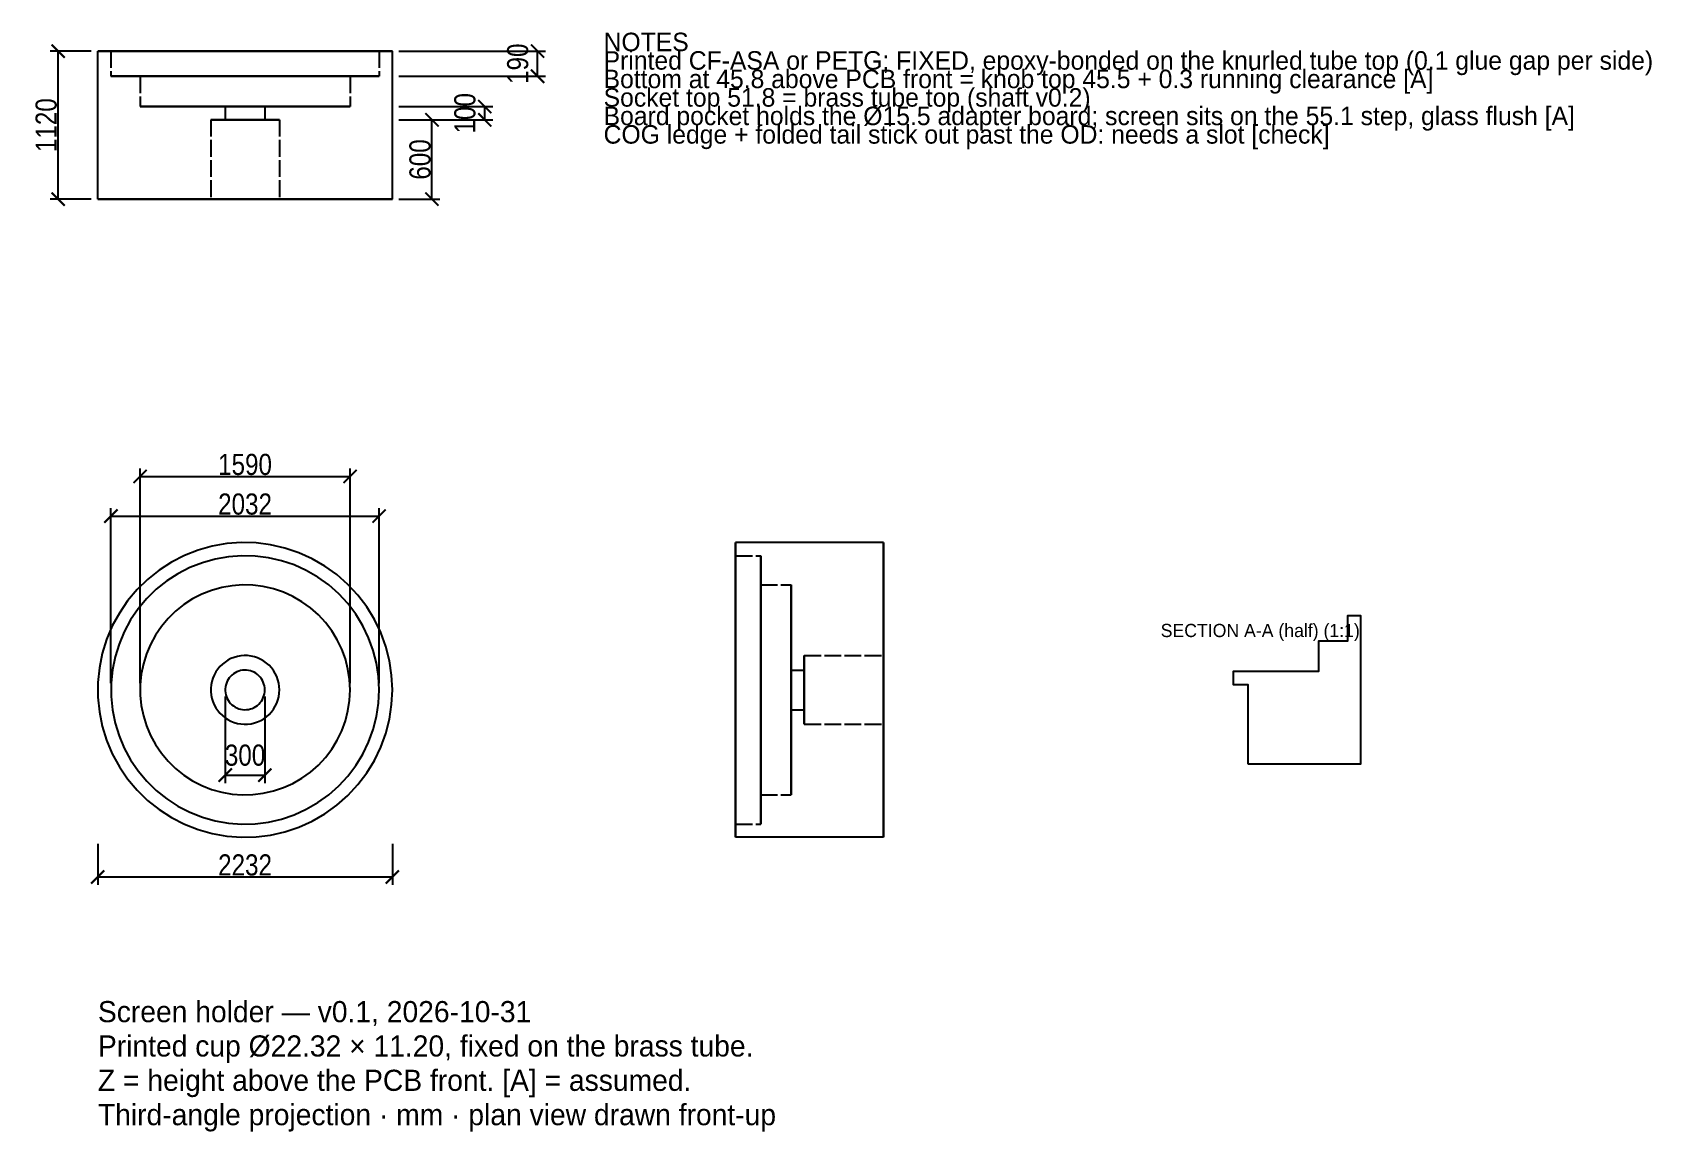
# Model space of a CAD drawing. Header units: millimetres. Extents: x -16 to 107, y -33 to 50.
import ezdxf

# ---------------------------------------------------------------- set-up
doc = ezdxf.new("R2010")
doc.units = ezdxf.units.MM
doc.linetypes.add('DASHED', pattern=[1.524, 1.27, -0.254])
for name, color, linetype in [('DIMS', 3, 'CONTINUOUS'), ('HIDDEN', 8, 'DASHED'), ('SECTION', 5, 'Continuous'), ('TEXT', 7, 'CONTINUOUS'), ('VISIBLE', 7, 'CONTINUOUS')]:
    doc.layers.add(name, color=color, linetype=linetype)
doc.styles.add('OpenSansCondensed-Light', font='OpenSansCondensed-Light.ttf')
doc.dimstyles.new('EZDXF', dxfattribs={"dimtxt": 0.25, "dimasz": 0.175, "dimexe": 0.375, "dimexo": 0.125, "dimgap": 0.1, "dimtad": 1, "dimlfac": 100, "dimzin": 12, "dimdsep": 46, "dimtxsty": 'OpenSansCondensed-Light', "dimblk": 'ARCHTICK', "dimcen": 2.5, "dimazin": 3, "dimtfac": 0.5, "dimtmove": 2, "dimatfit": 3})

msp = doc.modelspace()

# ---------------------------------------------------------------- texts
at = {"layer": 'TEXT'}
for s, height, p in [('NOTES', 1.4, (27.16, 48.35653)), ('Printed CF-ASA or PETG; FIXED, epoxy-bonded on the knurled tube top (0.1 glue gap per side)', 1.4, (27.16, 46.95653)), ('Bottom at 45.8 above PCB front = knob top 45.5 + 0.3 running clearance [A]', 1.4, (27.16, 45.55653)), ('Socket top 51.8 = brass tube top (shaft v0.2)', 1.4, (27.16, 44.15653)), ('Board pocket holds the Ø15.5 adapter board; screen sits on the 55.1 step, glass flush [A]', 1.4, (27.16, 42.75653)), ('COG ledge + folded tail stick out past the OD: needs a slot [check]', 1.4, (27.16, 41.35653)), ('SECTION A-A (half) (1:1)', 1, (69.36, 4)), ('Screen holder — v0.1, 2026-10-31', 1.6, (-11.14613, -25.15653)), ('Printed cup Ø22.32 × 11.20, fixed on the brass tube.', 1.6, (-11.14613, -27.75653)), ('Z = height above the PCB front. [A] = assumed.', 1.6, (-11.14613, -30.35653)), ('Third-angle projection · mm · plan view drawn front-up', 1.6, (-11.14613, -32.95653))]:
    msp.add_text(s, height=height, dxfattribs=at).set_placement(p)

# ---------------------------------------------------------------- blocks, each defined once
blk = doc.blocks.new('_ARCHTICK')
at = {"color": 0, "linetype": 'BYBLOCK', "const_width": 0.15}
blk.add_lwpolyline([(-0.5, -0.5), (0.5, 0.5)], dxfattribs=at)

# ---------------------------------------------------------------- dimensions: what is measured, and where the dimension line sits
at = {"layer": 'DIMS'}
for base, p1, p2 in [((22.16, 46.45653), (11.16, 46.45653), (11.16, 48.35653)), ((-14.16, 37.15653), (-11.16, 37.15653), (-11.16, 48.35653)), ((18.16, 43.15653), (11.16, 43.15653), (11.16, 44.15653)), ((14.16, 37.15653), (11.16, 37.15653), (11.16, 43.15653))]:
    msp.add_linear_dim(base=base, p1=p1, p2=p2, angle=90, dimstyle='EZDXF', override={"dimtxt": 1.6, "dimasz": 1, "dimexe": 0.6, "dimexo": 0.5, "dimdec": 2}, dxfattribs=at).render()
for base, p1, p2 in [((-7.95, 16.16), (-7.95, 0), (7.95, 0)), ((-10.16, 13.16), (-10.16, 0), (10.16, 0)), ((-1.5, -6.45), (-1.5, 0), (1.5, 0)), ((-11.16, -14.16), (-11.16, -11.16), (11.16, -11.16))]:
    msp.add_linear_dim(base=base, p1=p1, p2=p2, dimstyle='EZDXF', override={"dimtxt": 1.6, "dimasz": 1, "dimexe": 0.6, "dimexo": 0.5, "dimdec": 2}, dxfattribs=at).render()

# ---------------------------------------------------------------- linework, layer by layer
at = {"layer": 'HIDDEN'}
for points in [[(-11.16, 48.35653), (-10.80571, 48.35653), (-10.45143, 48.35653), (-10.09714, 48.35653), (-9.74286, 48.35653), (-9.38857, 48.35653), (-9.03429, 48.35653), (-8.68, 48.35653), (-8.32571, 48.35653), (-7.97143, 48.35653), (-7.61714, 48.35653), (-7.26286, 48.35653), (-6.90857, 48.35653), (-6.55429, 48.35653), (-6.2, 48.35653), (-5.84571, 48.35653), (-5.49143, 48.35653), (-5.13714, 48.35653), (-4.78286, 48.35653), (-4.42857, 48.35653), (-4.07429, 48.35653), (-3.72, 48.35653), (-3.36571, 48.35653), (-3.01143, 48.35653), (-2.65714, 48.35653), (-2.30286, 48.35653), (-1.94857, 48.35653), (-1.59429, 48.35653), (-1.24, 48.35653), (-0.88571, 48.35653), (-0.53143, 48.35653), (-0.17714, 48.35653), (0.17714, 48.35653), (0.53143, 48.35653), (0.88571, 48.35653), (1.24, 48.35653), (1.59429, 48.35653), (1.94857, 48.35653), (2.30286, 48.35653), (2.65714, 48.35653), (3.01143, 48.35653), (3.36571, 48.35653), (3.72, 48.35653), (4.07429, 48.35653), (4.42857, 48.35653), (4.78286, 48.35653), (5.13714, 48.35653), (5.49143, 48.35653), (5.84571, 48.35653), (6.2, 48.35653), (6.55429, 48.35653), (6.90857, 48.35653), (7.26286, 48.35653), (7.61714, 48.35653), (7.97143, 48.35653), (8.32571, 48.35653), (8.68, 48.35653), (9.03429, 48.35653), (9.38857, 48.35653), (9.74286, 48.35653), (10.09714, 48.35653), (10.45143, 48.35653), (10.80571, 48.35653), (11.16, 48.35653)], [(10.16, 48.35653), (9.83746, 48.35653), (9.51492, 48.35653), (9.19238, 48.35653), (8.86984, 48.35653), (8.5473, 48.35653), (8.22476, 48.35653), (7.90222, 48.35653), (7.57968, 48.35653), (7.25714, 48.35653), (6.9346, 48.35653), (6.61206, 48.35653), (6.28952, 48.35653), (5.96698, 48.35653), (5.64444, 48.35653), (5.3219, 48.35653), (4.99937, 48.35653), (4.67683, 48.35653), (4.35429, 48.35653), (4.03175, 48.35653), (3.70921, 48.35653), (3.38667, 48.35653), (3.06413, 48.35653), (2.74159, 48.35653), (2.41905, 48.35653), (2.09651, 48.35653), (1.77397, 48.35653), (1.45143, 48.35653), (1.12889, 48.35653), (0.80635, 48.35653), (0.48381, 48.35653), (0.16127, 48.35653), (-0.16127, 48.35653), (-0.48381, 48.35653), (-0.80635, 48.35653), (-1.12889, 48.35653), (-1.45143, 48.35653), (-1.77397, 48.35653), (-2.09651, 48.35653), (-2.41905, 48.35653), (-2.74159, 48.35653), (-3.06413, 48.35653), (-3.38667, 48.35653), (-3.70921, 48.35653), (-4.03175, 48.35653), (-4.35429, 48.35653), (-4.67683, 48.35653), (-4.99937, 48.35653), (-5.3219, 48.35653), (-5.64444, 48.35653), (-5.96698, 48.35653), (-6.28952, 48.35653), (-6.61206, 48.35653), (-6.9346, 48.35653), (-7.25714, 48.35653), (-7.57968, 48.35653), (-7.90222, 48.35653), (-8.22476, 48.35653), (-8.5473, 48.35653), (-8.86984, 48.35653), (-9.19238, 48.35653), (-9.51492, 48.35653), (-9.83746, 48.35653), (-10.16, 48.35653)], [(-10.16, 48.35653), (-9.83746, 48.35653), (-9.51492, 48.35653), (-9.19238, 48.35653), (-8.86984, 48.35653), (-8.5473, 48.35653), (-8.22476, 48.35653), (-7.90222, 48.35653), (-7.57968, 48.35653), (-7.25714, 48.35653), (-6.9346, 48.35653), (-6.61206, 48.35653), (-6.28952, 48.35653), (-5.96698, 48.35653), (-5.64444, 48.35653), (-5.3219, 48.35653), (-4.99937, 48.35653), (-4.67683, 48.35653), (-4.35429, 48.35653), (-4.03175, 48.35653), (-3.70921, 48.35653), (-3.38667, 48.35653), (-3.06413, 48.35653), (-2.74159, 48.35653), (-2.41905, 48.35653), (-2.09651, 48.35653), (-1.77397, 48.35653), (-1.45143, 48.35653), (-1.12889, 48.35653), (-0.80635, 48.35653), (-0.48381, 48.35653), (-0.16127, 48.35653), (0.16127, 48.35653), (0.48381, 48.35653), (0.80635, 48.35653), (1.12889, 48.35653), (1.45143, 48.35653), (1.77397, 48.35653), (2.09651, 48.35653), (2.41905, 48.35653), (2.74159, 48.35653), (3.06413, 48.35653), (3.38667, 48.35653), (3.70921, 48.35653), (4.03175, 48.35653), (4.35429, 48.35653), (4.67683, 48.35653), (4.99937, 48.35653), (5.3219, 48.35653), (5.64444, 48.35653), (5.96698, 48.35653), (6.28952, 48.35653), (6.61206, 48.35653), (6.9346, 48.35653), (7.25714, 48.35653), (7.57968, 48.35653), (7.90222, 48.35653), (8.22476, 48.35653), (8.5473, 48.35653), (8.86984, 48.35653), (9.19238, 48.35653), (9.51492, 48.35653), (9.83746, 48.35653), (10.16, 48.35653)], [(-10.16, 48.35653), (-10.16, 46.45653)], [(10.16, 48.35653), (10.16, 46.45653)], [(10.16, 46.45653), (9.83746, 46.45653), (9.51492, 46.45653), (9.19238, 46.45653), (8.86984, 46.45653), (8.5473, 46.45653), (8.22476, 46.45653), (7.90222, 46.45653), (7.57968, 46.45653), (7.25714, 46.45653), (6.9346, 46.45653), (6.61206, 46.45653), (6.28952, 46.45653), (5.96698, 46.45653), (5.64444, 46.45653), (5.3219, 46.45653), (4.99937, 46.45653), (4.67683, 46.45653), (4.35429, 46.45653), (4.03175, 46.45653), (3.70921, 46.45653), (3.38667, 46.45653), (3.06413, 46.45653), (2.74159, 46.45653), (2.41905, 46.45653), (2.09651, 46.45653), (1.77397, 46.45653), (1.45143, 46.45653), (1.12889, 46.45653), (0.80635, 46.45653), (0.48381, 46.45653), (0.16127, 46.45653), (-0.16127, 46.45653), (-0.48381, 46.45653), (-0.80635, 46.45653), (-1.12889, 46.45653), (-1.45143, 46.45653), (-1.77397, 46.45653), (-2.09651, 46.45653), (-2.41905, 46.45653), (-2.74159, 46.45653), (-3.06413, 46.45653), (-3.38667, 46.45653), (-3.70921, 46.45653), (-4.03175, 46.45653), (-4.35429, 46.45653), (-4.67683, 46.45653), (-4.99937, 46.45653), (-5.3219, 46.45653), (-5.64444, 46.45653), (-5.96698, 46.45653), (-6.28952, 46.45653), (-6.61206, 46.45653), (-6.9346, 46.45653), (-7.25714, 46.45653), (-7.57968, 46.45653), (-7.90222, 46.45653), (-8.22476, 46.45653), (-8.5473, 46.45653), (-8.86984, 46.45653), (-9.19238, 46.45653), (-9.51492, 46.45653), (-9.83746, 46.45653), (-10.16, 46.45653)], [(-10.16, 46.45653), (-9.83746, 46.45653), (-9.51492, 46.45653), (-9.19238, 46.45653), (-8.86984, 46.45653), (-8.5473, 46.45653), (-8.22476, 46.45653), (-7.90222, 46.45653), (-7.57968, 46.45653), (-7.25714, 46.45653), (-6.9346, 46.45653), (-6.61206, 46.45653), (-6.28952, 46.45653), (-5.96698, 46.45653), (-5.64444, 46.45653), (-5.3219, 46.45653), (-4.99937, 46.45653), (-4.67683, 46.45653), (-4.35429, 46.45653), (-4.03175, 46.45653), (-3.70921, 46.45653), (-3.38667, 46.45653), (-3.06413, 46.45653), (-2.74159, 46.45653), (-2.41905, 46.45653), (-2.09651, 46.45653), (-1.77397, 46.45653), (-1.45143, 46.45653), (-1.12889, 46.45653), (-0.80635, 46.45653), (-0.48381, 46.45653), (-0.16127, 46.45653), (0.16127, 46.45653), (0.48381, 46.45653), (0.80635, 46.45653), (1.12889, 46.45653), (1.45143, 46.45653), (1.77397, 46.45653), (2.09651, 46.45653), (2.41905, 46.45653), (2.74159, 46.45653), (3.06413, 46.45653), (3.38667, 46.45653), (3.70921, 46.45653), (4.03175, 46.45653), (4.35429, 46.45653), (4.67683, 46.45653), (4.99937, 46.45653), (5.3219, 46.45653), (5.64444, 46.45653), (5.96698, 46.45653), (6.28952, 46.45653), (6.61206, 46.45653), (6.9346, 46.45653), (7.25714, 46.45653), (7.57968, 46.45653), (7.90222, 46.45653), (8.22476, 46.45653), (8.5473, 46.45653), (8.86984, 46.45653), (9.19238, 46.45653), (9.51492, 46.45653), (9.83746, 46.45653), (10.16, 46.45653)], [(7.95, 46.45653), (7.69762, 46.45653), (7.44524, 46.45653), (7.19286, 46.45653), (6.94048, 46.45653), (6.6881, 46.45653), (6.43571, 46.45653), (6.18333, 46.45653), (5.93095, 46.45653), (5.67857, 46.45653), (5.42619, 46.45653), (5.17381, 46.45653), (4.92143, 46.45653), (4.66905, 46.45653), (4.41667, 46.45653), (4.16429, 46.45653), (3.9119, 46.45653), (3.65952, 46.45653), (3.40714, 46.45653), (3.15476, 46.45653), (2.90238, 46.45653), (2.65, 46.45653), (2.39762, 46.45653), (2.14524, 46.45653), (1.89286, 46.45653), (1.64048, 46.45653), (1.3881, 46.45653), (1.13571, 46.45653), (0.88333, 46.45653), (0.63095, 46.45653), (0.37857, 46.45653), (0.12619, 46.45653), (-0.12619, 46.45653), (-0.37857, 46.45653), (-0.63095, 46.45653), (-0.88333, 46.45653), (-1.13571, 46.45653), (-1.3881, 46.45653), (-1.64048, 46.45653), (-1.89286, 46.45653), (-2.14524, 46.45653), (-2.39762, 46.45653), (-2.65, 46.45653), (-2.90238, 46.45653), (-3.15476, 46.45653), (-3.40714, 46.45653), (-3.65952, 46.45653), (-3.9119, 46.45653), (-4.16429, 46.45653), (-4.41667, 46.45653), (-4.66905, 46.45653), (-4.92143, 46.45653), (-5.17381, 46.45653), (-5.42619, 46.45653), (-5.67857, 46.45653), (-5.93095, 46.45653), (-6.18333, 46.45653), (-6.43571, 46.45653), (-6.6881, 46.45653), (-6.94048, 46.45653), (-7.19286, 46.45653), (-7.44524, 46.45653), (-7.69762, 46.45653), (-7.95, 46.45653)], [(-7.95, 46.45653), (-7.69762, 46.45653), (-7.44524, 46.45653), (-7.19286, 46.45653), (-6.94048, 46.45653), (-6.6881, 46.45653), (-6.43571, 46.45653), (-6.18333, 46.45653), (-5.93095, 46.45653), (-5.67857, 46.45653), (-5.42619, 46.45653), (-5.17381, 46.45653), (-4.92143, 46.45653), (-4.66905, 46.45653), (-4.41667, 46.45653), (-4.16429, 46.45653), (-3.9119, 46.45653), (-3.65952, 46.45653), (-3.40714, 46.45653), (-3.15476, 46.45653), (-2.90238, 46.45653), (-2.65, 46.45653), (-2.39762, 46.45653), (-2.14524, 46.45653), (-1.89286, 46.45653), (-1.64048, 46.45653), (-1.3881, 46.45653), (-1.13571, 46.45653), (-0.88333, 46.45653), (-0.63095, 46.45653), (-0.37857, 46.45653), (-0.12619, 46.45653), (0.12619, 46.45653), (0.37857, 46.45653), (0.63095, 46.45653), (0.88333, 46.45653), (1.13571, 46.45653), (1.3881, 46.45653), (1.64048, 46.45653), (1.89286, 46.45653), (2.14524, 46.45653), (2.39762, 46.45653), (2.65, 46.45653), (2.90238, 46.45653), (3.15476, 46.45653), (3.40714, 46.45653), (3.65952, 46.45653), (3.9119, 46.45653), (4.16429, 46.45653), (4.41667, 46.45653), (4.66905, 46.45653), (4.92143, 46.45653), (5.17381, 46.45653), (5.42619, 46.45653), (5.67857, 46.45653), (5.93095, 46.45653), (6.18333, 46.45653), (6.43571, 46.45653), (6.6881, 46.45653), (6.94048, 46.45653), (7.19286, 46.45653), (7.44524, 46.45653), (7.69762, 46.45653), (7.95, 46.45653)], [(-7.95, 46.45653), (-7.95, 44.15653)], [(7.95, 46.45653), (7.95, 44.15653)], [(7.95, 44.15653), (7.69762, 44.15653), (7.44524, 44.15653), (7.19286, 44.15653), (6.94048, 44.15653), (6.6881, 44.15653), (6.43571, 44.15653), (6.18333, 44.15653), (5.93095, 44.15653), (5.67857, 44.15653), (5.42619, 44.15653), (5.17381, 44.15653), (4.92143, 44.15653), (4.66905, 44.15653), (4.41667, 44.15653), (4.16429, 44.15653), (3.9119, 44.15653), (3.65952, 44.15653), (3.40714, 44.15653), (3.15476, 44.15653), (2.90238, 44.15653), (2.65, 44.15653), (2.39762, 44.15653), (2.14524, 44.15653), (1.89286, 44.15653), (1.64048, 44.15653), (1.3881, 44.15653), (1.13571, 44.15653), (0.88333, 44.15653), (0.63095, 44.15653), (0.37857, 44.15653), (0.12619, 44.15653), (-0.12619, 44.15653), (-0.37857, 44.15653), (-0.63095, 44.15653), (-0.88333, 44.15653), (-1.13571, 44.15653), (-1.3881, 44.15653), (-1.64048, 44.15653), (-1.89286, 44.15653), (-2.14524, 44.15653), (-2.39762, 44.15653), (-2.65, 44.15653), (-2.90238, 44.15653), (-3.15476, 44.15653), (-3.40714, 44.15653), (-3.65952, 44.15653), (-3.9119, 44.15653), (-4.16429, 44.15653), (-4.41667, 44.15653), (-4.66905, 44.15653), (-4.92143, 44.15653), (-5.17381, 44.15653), (-5.42619, 44.15653), (-5.67857, 44.15653), (-5.93095, 44.15653), (-6.18333, 44.15653), (-6.43571, 44.15653), (-6.6881, 44.15653), (-6.94048, 44.15653), (-7.19286, 44.15653), (-7.44524, 44.15653), (-7.69762, 44.15653), (-7.95, 44.15653)], [(-7.95, 44.15653), (-7.69762, 44.15653), (-7.44524, 44.15653), (-7.19286, 44.15653), (-6.94048, 44.15653), (-6.6881, 44.15653), (-6.43571, 44.15653), (-6.18333, 44.15653), (-5.93095, 44.15653), (-5.67857, 44.15653), (-5.42619, 44.15653), (-5.17381, 44.15653), (-4.92143, 44.15653), (-4.66905, 44.15653), (-4.41667, 44.15653), (-4.16429, 44.15653), (-3.9119, 44.15653), (-3.65952, 44.15653), (-3.40714, 44.15653), (-3.15476, 44.15653), (-2.90238, 44.15653), (-2.65, 44.15653), (-2.39762, 44.15653), (-2.14524, 44.15653), (-1.89286, 44.15653), (-1.64048, 44.15653), (-1.3881, 44.15653), (-1.13571, 44.15653), (-0.88333, 44.15653), (-0.63095, 44.15653), (-0.37857, 44.15653), (-0.12619, 44.15653), (0.12619, 44.15653), (0.37857, 44.15653), (0.63095, 44.15653), (0.88333, 44.15653), (1.13571, 44.15653), (1.3881, 44.15653), (1.64048, 44.15653), (1.89286, 44.15653), (2.14524, 44.15653), (2.39762, 44.15653), (2.65, 44.15653), (2.90238, 44.15653), (3.15476, 44.15653), (3.40714, 44.15653), (3.65952, 44.15653), (3.9119, 44.15653), (4.16429, 44.15653), (4.41667, 44.15653), (4.66905, 44.15653), (4.92143, 44.15653), (5.17381, 44.15653), (5.42619, 44.15653), (5.67857, 44.15653), (5.93095, 44.15653), (6.18333, 44.15653), (6.43571, 44.15653), (6.6881, 44.15653), (6.94048, 44.15653), (7.19286, 44.15653), (7.44524, 44.15653), (7.69762, 44.15653), (7.95, 44.15653)], [(2.6, 43.15653), (2.51746, 43.15653), (2.43492, 43.15653), (2.35238, 43.15653), (2.26984, 43.15653), (2.1873, 43.15653), (2.10476, 43.15653), (2.02222, 43.15653), (1.93968, 43.15653), (1.85714, 43.15653), (1.7746, 43.15653), (1.69206, 43.15653), (1.60952, 43.15653), (1.52698, 43.15653), (1.44444, 43.15653), (1.3619, 43.15653), (1.27937, 43.15653), (1.19683, 43.15653), (1.11429, 43.15653), (1.03175, 43.15653), (0.94921, 43.15653), (0.86667, 43.15653), (0.78413, 43.15653), (0.70159, 43.15653), (0.61905, 43.15653), (0.53651, 43.15653), (0.45397, 43.15653), (0.37143, 43.15653), (0.28889, 43.15653), (0.20635, 43.15653), (0.12381, 43.15653), (0.04127, 43.15653), (-0.04127, 43.15653), (-0.12381, 43.15653), (-0.20635, 43.15653), (-0.28889, 43.15653), (-0.37143, 43.15653), (-0.45397, 43.15653), (-0.53651, 43.15653), (-0.61905, 43.15653), (-0.70159, 43.15653), (-0.78413, 43.15653), (-0.86667, 43.15653), (-0.94921, 43.15653), (-1.03175, 43.15653), (-1.11429, 43.15653), (-1.19683, 43.15653), (-1.27937, 43.15653), (-1.3619, 43.15653), (-1.44444, 43.15653), (-1.52698, 43.15653), (-1.60952, 43.15653), (-1.69206, 43.15653), (-1.7746, 43.15653), (-1.85714, 43.15653), (-1.93968, 43.15653), (-2.02222, 43.15653), (-2.10476, 43.15653), (-2.1873, 43.15653), (-2.26984, 43.15653), (-2.35238, 43.15653), (-2.43492, 43.15653), (-2.51746, 43.15653), (-2.6, 43.15653)], [(-2.6, 43.15653), (-2.51746, 43.15653), (-2.43492, 43.15653), (-2.35238, 43.15653), (-2.26984, 43.15653), (-2.1873, 43.15653), (-2.10476, 43.15653), (-2.02222, 43.15653), (-1.93968, 43.15653), (-1.85714, 43.15653), (-1.7746, 43.15653), (-1.69206, 43.15653), (-1.60952, 43.15653), (-1.52698, 43.15653), (-1.44444, 43.15653), (-1.3619, 43.15653), (-1.27937, 43.15653), (-1.19683, 43.15653), (-1.11429, 43.15653), (-1.03175, 43.15653), (-0.94921, 43.15653), (-0.86667, 43.15653), (-0.78413, 43.15653), (-0.70159, 43.15653), (-0.61905, 43.15653), (-0.53651, 43.15653), (-0.45397, 43.15653), (-0.37143, 43.15653), (-0.28889, 43.15653), (-0.20635, 43.15653), (-0.12381, 43.15653), (-0.04127, 43.15653), (0.04127, 43.15653), (0.12381, 43.15653), (0.20635, 43.15653), (0.28889, 43.15653), (0.37143, 43.15653), (0.45397, 43.15653), (0.53651, 43.15653), (0.61905, 43.15653), (0.70159, 43.15653), (0.78413, 43.15653), (0.86667, 43.15653), (0.94921, 43.15653), (1.03175, 43.15653), (1.11429, 43.15653), (1.19683, 43.15653), (1.27937, 43.15653), (1.3619, 43.15653), (1.44444, 43.15653), (1.52698, 43.15653), (1.60952, 43.15653), (1.69206, 43.15653), (1.7746, 43.15653), (1.85714, 43.15653), (1.93968, 43.15653), (2.02222, 43.15653), (2.10476, 43.15653), (2.1873, 43.15653), (2.26984, 43.15653), (2.35238, 43.15653), (2.43492, 43.15653), (2.51746, 43.15653), (2.6, 43.15653)], [(-2.6, 43.15653), (-2.6, 37.15653)], [(1.5, 44.15653), (1.45238, 44.15653), (1.40476, 44.15653), (1.35714, 44.15653), (1.30952, 44.15653), (1.2619, 44.15653), (1.21429, 44.15653), (1.16667, 44.15653), (1.11905, 44.15653), (1.07143, 44.15653), (1.02381, 44.15653), (0.97619, 44.15653), (0.92857, 44.15653), (0.88095, 44.15653), (0.83333, 44.15653), (0.78571, 44.15653), (0.7381, 44.15653), (0.69048, 44.15653), (0.64286, 44.15653), (0.59524, 44.15653), (0.54762, 44.15653), (0.5, 44.15653), (0.45238, 44.15653), (0.40476, 44.15653), (0.35714, 44.15653), (0.30952, 44.15653), (0.2619, 44.15653), (0.21429, 44.15653), (0.16667, 44.15653), (0.11905, 44.15653), (0.07143, 44.15653), (0.02381, 44.15653), (-0.02381, 44.15653), (-0.07143, 44.15653), (-0.11905, 44.15653), (-0.16667, 44.15653), (-0.21429, 44.15653), (-0.2619, 44.15653), (-0.30952, 44.15653), (-0.35714, 44.15653), (-0.40476, 44.15653), (-0.45238, 44.15653), (-0.5, 44.15653), (-0.54762, 44.15653), (-0.59524, 44.15653), (-0.64286, 44.15653), (-0.69048, 44.15653), (-0.7381, 44.15653), (-0.78571, 44.15653), (-0.83333, 44.15653), (-0.88095, 44.15653), (-0.92857, 44.15653), (-0.97619, 44.15653), (-1.02381, 44.15653), (-1.07143, 44.15653), (-1.11905, 44.15653), (-1.16667, 44.15653), (-1.21429, 44.15653), (-1.2619, 44.15653), (-1.30952, 44.15653), (-1.35714, 44.15653), (-1.40476, 44.15653), (-1.45238, 44.15653), (-1.5, 44.15653)], [(-1.5, 44.15653), (-1.45238, 44.15653), (-1.40476, 44.15653), (-1.35714, 44.15653), (-1.30952, 44.15653), (-1.2619, 44.15653), (-1.21429, 44.15653), (-1.16667, 44.15653), (-1.11905, 44.15653), (-1.07143, 44.15653), (-1.02381, 44.15653), (-0.97619, 44.15653), (-0.92857, 44.15653), (-0.88095, 44.15653), (-0.83333, 44.15653), (-0.78571, 44.15653), (-0.7381, 44.15653), (-0.69048, 44.15653), (-0.64286, 44.15653), (-0.59524, 44.15653), (-0.54762, 44.15653), (-0.5, 44.15653), (-0.45238, 44.15653), (-0.40476, 44.15653), (-0.35714, 44.15653), (-0.30952, 44.15653), (-0.2619, 44.15653), (-0.21429, 44.15653), (-0.16667, 44.15653), (-0.11905, 44.15653), (-0.07143, 44.15653), (-0.02381, 44.15653), (0.02381, 44.15653), (0.07143, 44.15653), (0.11905, 44.15653), (0.16667, 44.15653), (0.21429, 44.15653), (0.2619, 44.15653), (0.30952, 44.15653), (0.35714, 44.15653), (0.40476, 44.15653), (0.45238, 44.15653), (0.5, 44.15653), (0.54762, 44.15653), (0.59524, 44.15653), (0.64286, 44.15653), (0.69048, 44.15653), (0.7381, 44.15653), (0.78571, 44.15653), (0.83333, 44.15653), (0.88095, 44.15653), (0.92857, 44.15653), (0.97619, 44.15653), (1.02381, 44.15653), (1.07143, 44.15653), (1.11905, 44.15653), (1.16667, 44.15653), (1.21429, 44.15653), (1.2619, 44.15653), (1.30952, 44.15653), (1.35714, 44.15653), (1.40476, 44.15653), (1.45238, 44.15653), (1.5, 44.15653)], [(-1.5, 44.15653), (-1.5, 43.15653)], [(1.5, 43.15653), (1.45238, 43.15653), (1.40476, 43.15653), (1.35714, 43.15653), (1.30952, 43.15653), (1.2619, 43.15653), (1.21429, 43.15653), (1.16667, 43.15653), (1.11905, 43.15653), (1.07143, 43.15653), (1.02381, 43.15653), (0.97619, 43.15653), (0.92857, 43.15653), (0.88095, 43.15653), (0.83333, 43.15653), (0.78571, 43.15653), (0.7381, 43.15653), (0.69048, 43.15653), (0.64286, 43.15653), (0.59524, 43.15653), (0.54762, 43.15653), (0.5, 43.15653), (0.45238, 43.15653), (0.40476, 43.15653), (0.35714, 43.15653), (0.30952, 43.15653), (0.2619, 43.15653), (0.21429, 43.15653), (0.16667, 43.15653), (0.11905, 43.15653), (0.07143, 43.15653), (0.02381, 43.15653), (-0.02381, 43.15653), (-0.07143, 43.15653), (-0.11905, 43.15653), (-0.16667, 43.15653), (-0.21429, 43.15653), (-0.2619, 43.15653), (-0.30952, 43.15653), (-0.35714, 43.15653), (-0.40476, 43.15653), (-0.45238, 43.15653), (-0.5, 43.15653), (-0.54762, 43.15653), (-0.59524, 43.15653), (-0.64286, 43.15653), (-0.69048, 43.15653), (-0.7381, 43.15653), (-0.78571, 43.15653), (-0.83333, 43.15653), (-0.88095, 43.15653), (-0.92857, 43.15653), (-0.97619, 43.15653), (-1.02381, 43.15653), (-1.07143, 43.15653), (-1.11905, 43.15653), (-1.16667, 43.15653), (-1.21429, 43.15653), (-1.2619, 43.15653), (-1.30952, 43.15653), (-1.35714, 43.15653), (-1.40476, 43.15653), (-1.45238, 43.15653), (-1.5, 43.15653)], [(-1.5, 43.15653), (-1.45238, 43.15653), (-1.40476, 43.15653), (-1.35714, 43.15653), (-1.30952, 43.15653), (-1.2619, 43.15653), (-1.21429, 43.15653), (-1.16667, 43.15653), (-1.11905, 43.15653), (-1.07143, 43.15653), (-1.02381, 43.15653), (-0.97619, 43.15653), (-0.92857, 43.15653), (-0.88095, 43.15653), (-0.83333, 43.15653), (-0.78571, 43.15653), (-0.7381, 43.15653), (-0.69048, 43.15653), (-0.64286, 43.15653), (-0.59524, 43.15653), (-0.54762, 43.15653), (-0.5, 43.15653), (-0.45238, 43.15653), (-0.40476, 43.15653), (-0.35714, 43.15653), (-0.30952, 43.15653), (-0.2619, 43.15653), (-0.21429, 43.15653), (-0.16667, 43.15653), (-0.11905, 43.15653), (-0.07143, 43.15653), (-0.02381, 43.15653), (0.02381, 43.15653), (0.07143, 43.15653), (0.11905, 43.15653), (0.16667, 43.15653), (0.21429, 43.15653), (0.2619, 43.15653), (0.30952, 43.15653), (0.35714, 43.15653), (0.40476, 43.15653), (0.45238, 43.15653), (0.5, 43.15653), (0.54762, 43.15653), (0.59524, 43.15653), (0.64286, 43.15653), (0.69048, 43.15653), (0.7381, 43.15653), (0.78571, 43.15653), (0.83333, 43.15653), (0.88095, 43.15653), (0.92857, 43.15653), (0.97619, 43.15653), (1.02381, 43.15653), (1.07143, 43.15653), (1.11905, 43.15653), (1.16667, 43.15653), (1.21429, 43.15653), (1.2619, 43.15653), (1.30952, 43.15653), (1.35714, 43.15653), (1.40476, 43.15653), (1.45238, 43.15653), (1.5, 43.15653)], [(1.5, 44.15653), (1.5, 43.15653)], [(2.6, 43.15653), (2.6, 37.15653)], [(-11.16, 37.15653), (-10.80571, 37.15653), (-10.45143, 37.15653), (-10.09714, 37.15653), (-9.74286, 37.15653), (-9.38857, 37.15653), (-9.03429, 37.15653), (-8.68, 37.15653), (-8.32571, 37.15653), (-7.97143, 37.15653), (-7.61714, 37.15653), (-7.26286, 37.15653), (-6.90857, 37.15653), (-6.55429, 37.15653), (-6.2, 37.15653), (-5.84571, 37.15653), (-5.49143, 37.15653), (-5.13714, 37.15653), (-4.78286, 37.15653), (-4.42857, 37.15653), (-4.07429, 37.15653), (-3.72, 37.15653), (-3.36571, 37.15653), (-3.01143, 37.15653), (-2.65714, 37.15653), (-2.30286, 37.15653), (-1.94857, 37.15653), (-1.59429, 37.15653), (-1.24, 37.15653), (-0.88571, 37.15653), (-0.53143, 37.15653), (-0.17714, 37.15653), (0.17714, 37.15653), (0.53143, 37.15653), (0.88571, 37.15653), (1.24, 37.15653), (1.59429, 37.15653), (1.94857, 37.15653), (2.30286, 37.15653), (2.65714, 37.15653), (3.01143, 37.15653), (3.36571, 37.15653), (3.72, 37.15653), (4.07429, 37.15653), (4.42857, 37.15653), (4.78286, 37.15653), (5.13714, 37.15653), (5.49143, 37.15653), (5.84571, 37.15653), (6.2, 37.15653), (6.55429, 37.15653), (6.90857, 37.15653), (7.26286, 37.15653), (7.61714, 37.15653), (7.97143, 37.15653), (8.32571, 37.15653), (8.68, 37.15653), (9.03429, 37.15653), (9.38857, 37.15653), (9.74286, 37.15653), (10.09714, 37.15653), (10.45143, 37.15653), (10.80571, 37.15653), (11.16, 37.15653)], [(2.6, 37.15653), (2.51746, 37.15653), (2.43492, 37.15653), (2.35238, 37.15653), (2.26984, 37.15653), (2.1873, 37.15653), (2.10476, 37.15653), (2.02222, 37.15653), (1.93968, 37.15653), (1.85714, 37.15653), (1.7746, 37.15653), (1.69206, 37.15653), (1.60952, 37.15653), (1.52698, 37.15653), (1.44444, 37.15653), (1.3619, 37.15653), (1.27937, 37.15653), (1.19683, 37.15653), (1.11429, 37.15653), (1.03175, 37.15653), (0.94921, 37.15653), (0.86667, 37.15653), (0.78413, 37.15653), (0.70159, 37.15653), (0.61905, 37.15653), (0.53651, 37.15653), (0.45397, 37.15653), (0.37143, 37.15653), (0.28889, 37.15653), (0.20635, 37.15653), (0.12381, 37.15653), (0.04127, 37.15653), (-0.04127, 37.15653), (-0.12381, 37.15653), (-0.20635, 37.15653), (-0.28889, 37.15653), (-0.37143, 37.15653), (-0.45397, 37.15653), (-0.53651, 37.15653), (-0.61905, 37.15653), (-0.70159, 37.15653), (-0.78413, 37.15653), (-0.86667, 37.15653), (-0.94921, 37.15653), (-1.03175, 37.15653), (-1.11429, 37.15653), (-1.19683, 37.15653), (-1.27937, 37.15653), (-1.3619, 37.15653), (-1.44444, 37.15653), (-1.52698, 37.15653), (-1.60952, 37.15653), (-1.69206, 37.15653), (-1.7746, 37.15653), (-1.85714, 37.15653), (-1.93968, 37.15653), (-2.02222, 37.15653), (-2.10476, 37.15653), (-2.1873, 37.15653), (-2.26984, 37.15653), (-2.35238, 37.15653), (-2.43492, 37.15653), (-2.51746, 37.15653), (-2.6, 37.15653)], [(-2.6, 37.15653), (-2.51746, 37.15653), (-2.43492, 37.15653), (-2.35238, 37.15653), (-2.26984, 37.15653), (-2.1873, 37.15653), (-2.10476, 37.15653), (-2.02222, 37.15653), (-1.93968, 37.15653), (-1.85714, 37.15653), (-1.7746, 37.15653), (-1.69206, 37.15653), (-1.60952, 37.15653), (-1.52698, 37.15653), (-1.44444, 37.15653), (-1.3619, 37.15653), (-1.27937, 37.15653), (-1.19683, 37.15653), (-1.11429, 37.15653), (-1.03175, 37.15653), (-0.94921, 37.15653), (-0.86667, 37.15653), (-0.78413, 37.15653), (-0.70159, 37.15653), (-0.61905, 37.15653), (-0.53651, 37.15653), (-0.45397, 37.15653), (-0.37143, 37.15653), (-0.28889, 37.15653), (-0.20635, 37.15653), (-0.12381, 37.15653), (-0.04127, 37.15653), (0.04127, 37.15653), (0.12381, 37.15653), (0.20635, 37.15653), (0.28889, 37.15653), (0.37143, 37.15653), (0.45397, 37.15653), (0.53651, 37.15653), (0.61905, 37.15653), (0.70159, 37.15653), (0.78413, 37.15653), (0.86667, 37.15653), (0.94921, 37.15653), (1.03175, 37.15653), (1.11429, 37.15653), (1.19683, 37.15653), (1.27937, 37.15653), (1.3619, 37.15653), (1.44444, 37.15653), (1.52698, 37.15653), (1.60952, 37.15653), (1.69206, 37.15653), (1.7746, 37.15653), (1.85714, 37.15653), (1.93968, 37.15653), (2.02222, 37.15653), (2.10476, 37.15653), (2.1873, 37.15653), (2.26984, 37.15653), (2.35238, 37.15653), (2.43492, 37.15653), (2.51746, 37.15653), (2.6, 37.15653)], [(11.16, 0), (11.10454, 1.11118), (10.93872, 2.21131), (10.66419, 3.28947), (10.28367, 4.33493), (9.80095, 5.33731), (9.22082, 6.28665), (8.54906, 7.17351), (7.79232, 7.98907), (6.95815, 8.72524), (6.05482, 9.37469), (5.09131, 9.93097), (4.07721, 10.38855), (3.02258, 10.74289), (1.93791, 10.99045), (0.83399, 11.12879), (-0.27823, 11.15653), (-1.38768, 11.07339), (-2.48333, 10.8802), (-3.55431, 10.57887), (-4.58996, 10.17241), (-5.58, 9.66484), (-6.51458, 9.06123), (-7.38441, 8.36756), (-8.18086, 7.59073), (-8.896, 6.73846), (-9.52273, 5.81922), (-10.05481, 4.84214), (-10.48697, 3.81694), (-10.8149, 2.75381), (-11.03535, 1.66331), (-11.14613, 0.55628), (-11.14613, -0.55628), (-11.03535, -1.66331), (-10.8149, -2.75381), (-10.48697, -3.81694), (-10.05481, -4.84214), (-9.52273, -5.81922), (-8.896, -6.73846), (-8.18086, -7.59073), (-7.38441, -8.36756), (-6.51458, -9.06123), (-5.58, -9.66484), (-4.58996, -10.17241), (-3.55431, -10.57887), (-2.48333, -10.8802), (-1.38768, -11.07339), (-0.27823, -11.15653), (0.83399, -11.12879), (1.93791, -10.99045), (3.02258, -10.74289), (4.07721, -10.38855), (5.09131, -9.93097), (6.05482, -9.37469), (6.95815, -8.72524), (7.79232, -7.98907), (8.54906, -7.17351), (9.22082, -6.28665), (9.80095, -5.33731), (10.28367, -4.33493), (10.66419, -3.28947), (10.93872, -2.21131), (11.10454, -1.11118), (11.16, 0)], [(37.16, 11.16), (37.16, 10.80571), (37.16, 10.45143), (37.16, 10.09714), (37.16, 9.74286), (37.16, 9.38857), (37.16, 9.03429), (37.16, 8.68), (37.16, 8.32571), (37.16, 7.97143), (37.16, 7.61714), (37.16, 7.26286), (37.16, 6.90857), (37.16, 6.55429), (37.16, 6.2), (37.16, 5.84571), (37.16, 5.49143), (37.16, 5.13714), (37.16, 4.78286), (37.16, 4.42857), (37.16, 4.07429), (37.16, 3.72), (37.16, 3.36571), (37.16, 3.01143), (37.16, 2.65714), (37.16, 2.30286), (37.16, 1.94857), (37.16, 1.59429), (37.16, 1.24), (37.16, 0.88571), (37.16, 0.53143), (37.16, 0.17714), (37.16, -0.17714), (37.16, -0.53143), (37.16, -0.88571), (37.16, -1.24), (37.16, -1.59429), (37.16, -1.94857), (37.16, -2.30286), (37.16, -2.65714), (37.16, -3.01143), (37.16, -3.36571), (37.16, -3.72), (37.16, -4.07429), (37.16, -4.42857), (37.16, -4.78286), (37.16, -5.13714), (37.16, -5.49143), (37.16, -5.84571), (37.16, -6.2), (37.16, -6.55429), (37.16, -6.90857), (37.16, -7.26286), (37.16, -7.61714), (37.16, -7.97143), (37.16, -8.32571), (37.16, -8.68), (37.16, -9.03429), (37.16, -9.38857), (37.16, -9.74286), (37.16, -10.09714), (37.16, -10.45143), (37.16, -10.80571), (37.16, -11.16)], [(48.36, 11.16), (48.36, 10.80571), (48.36, 10.45143), (48.36, 10.09714), (48.36, 9.74286), (48.36, 9.38857), (48.36, 9.03429), (48.36, 8.68), (48.36, 8.32571), (48.36, 7.97143), (48.36, 7.61714), (48.36, 7.26286), (48.36, 6.90857), (48.36, 6.55429), (48.36, 6.2), (48.36, 5.84571), (48.36, 5.49143), (48.36, 5.13714), (48.36, 4.78286), (48.36, 4.42857), (48.36, 4.07429), (48.36, 3.72), (48.36, 3.36571), (48.36, 3.01143), (48.36, 2.65714), (48.36, 2.30286), (48.36, 1.94857), (48.36, 1.59429), (48.36, 1.24), (48.36, 0.88571), (48.36, 0.53143), (48.36, 0.17714), (48.36, -0.17714), (48.36, -0.53143), (48.36, -0.88571), (48.36, -1.24), (48.36, -1.59429), (48.36, -1.94857), (48.36, -2.30286), (48.36, -2.65714), (48.36, -3.01143), (48.36, -3.36571), (48.36, -3.72), (48.36, -4.07429), (48.36, -4.42857), (48.36, -4.78286), (48.36, -5.13714), (48.36, -5.49143), (48.36, -5.84571), (48.36, -6.2), (48.36, -6.55429), (48.36, -6.90857), (48.36, -7.26286), (48.36, -7.61714), (48.36, -7.97143), (48.36, -8.32571), (48.36, -8.68), (48.36, -9.03429), (48.36, -9.38857), (48.36, -9.74286), (48.36, -10.09714), (48.36, -10.45143), (48.36, -10.80571), (48.36, -11.16)], [(10.16, 0), (10.10951, 1.01161), (9.95855, 2.01316), (9.70862, 2.99471), (9.3622, 3.9465), (8.92273, 4.85906), (8.39459, 5.72333), (7.78301, 6.53072), (7.09409, 7.27321), (6.33466, 7.94341), (5.51227, 8.53466), (4.6351, 9.0411), (3.71186, 9.45768), (2.75174, 9.78026), (1.76427, 10.00565), (0.75926, 10.13159), (-0.2533, 10.15684), (-1.26333, 10.08115), (-2.26081, 9.90527), (-3.23582, 9.63094), (-4.17868, 9.2609), (-5.08, 8.79882), (-5.93084, 8.24929), (-6.72273, 7.61778), (-7.44781, 6.91056), (-8.09887, 6.13465), (-8.66944, 5.29778), (-9.15384, 4.40826), (-9.54728, 3.47492), (-9.84583, 2.50706), (-10.04652, 1.51427), (-10.14737, 0.50643), (-10.14737, -0.50643), (-10.04652, -1.51427), (-9.84583, -2.50706), (-9.54728, -3.47492), (-9.15384, -4.40826), (-8.66944, -5.29778), (-8.09887, -6.13465), (-7.44781, -6.91056), (-6.72273, -7.61778), (-5.93084, -8.24929), (-5.08, -8.79882), (-4.17868, -9.2609), (-3.23582, -9.63094), (-2.26081, -9.90527), (-1.26333, -10.08115), (-0.2533, -10.15684), (0.75926, -10.13159), (1.76427, -10.00565), (2.75174, -9.78026), (3.71186, -9.45768), (4.6351, -9.0411), (5.51227, -8.53466), (6.33466, -7.94341), (7.09409, -7.27321), (7.78301, -6.53072), (8.39459, -5.72333), (8.92273, -4.85906), (9.3622, -3.9465), (9.70862, -2.99471), (9.95855, -2.01316), (10.10951, -1.01161), (10.16, 0)], [(37.16, 0), (37.16, 0.16127), (37.16, 0.32254), (37.16, 0.48381), (37.16, 0.64508), (37.16, 0.80635), (37.16, 0.96762), (37.16, 1.12889), (37.16, 1.29016), (37.16, 1.45143), (37.16, 1.6127), (37.16, 1.77397), (37.16, 1.93524), (37.16, 2.09651), (37.16, 2.25778), (37.16, 2.41905), (37.16, 2.58032), (37.16, 2.74159), (37.16, 2.90286), (37.16, 3.06413), (37.16, 3.2254), (37.16, 3.38667), (37.16, 3.54794), (37.16, 3.70921), (37.16, 3.87048), (37.16, 4.03175), (37.16, 4.19302), (37.16, 4.35429), (37.16, 4.51556), (37.16, 4.67683), (37.16, 4.8381), (37.16, 4.99937), (37.16, 5.16063), (37.16, 5.3219), (37.16, 5.48317), (37.16, 5.64444), (37.16, 5.80571), (37.16, 5.96698), (37.16, 6.12825), (37.16, 6.28952), (37.16, 6.45079), (37.16, 6.61206), (37.16, 6.77333), (37.16, 6.9346), (37.16, 7.09587), (37.16, 7.25714), (37.16, 7.41841), (37.16, 7.57968), (37.16, 7.74095), (37.16, 7.90222), (37.16, 8.06349), (37.16, 8.22476), (37.16, 8.38603), (37.16, 8.5473), (37.16, 8.70857), (37.16, 8.86984), (37.16, 9.03111), (37.16, 9.19238), (37.16, 9.35365), (37.16, 9.51492), (37.16, 9.67619), (37.16, 9.83746), (37.16, 9.99873), (37.16, 10.16)], [(37.16, 10.16), (37.16, 9.83746), (37.16, 9.51492), (37.16, 9.19238), (37.16, 8.86984), (37.16, 8.5473), (37.16, 8.22476), (37.16, 7.90222), (37.16, 7.57968), (37.16, 7.25714), (37.16, 6.9346), (37.16, 6.61206), (37.16, 6.28952), (37.16, 5.96698), (37.16, 5.64444), (37.16, 5.3219), (37.16, 4.99937), (37.16, 4.67683), (37.16, 4.35429), (37.16, 4.03175), (37.16, 3.70921), (37.16, 3.38667), (37.16, 3.06413), (37.16, 2.74159), (37.16, 2.41905), (37.16, 2.09651), (37.16, 1.77397), (37.16, 1.45143), (37.16, 1.12889), (37.16, 0.80635), (37.16, 0.48381), (37.16, 0.16127), (37.16, -0.16127), (37.16, -0.48381), (37.16, -0.80635), (37.16, -1.12889), (37.16, -1.45143), (37.16, -1.77397), (37.16, -2.09651), (37.16, -2.41905), (37.16, -2.74159), (37.16, -3.06413), (37.16, -3.38667), (37.16, -3.70921), (37.16, -4.03175), (37.16, -4.35429), (37.16, -4.67683), (37.16, -4.99937), (37.16, -5.3219), (37.16, -5.64444), (37.16, -5.96698), (37.16, -6.28952), (37.16, -6.61206), (37.16, -6.9346), (37.16, -7.25714), (37.16, -7.57968), (37.16, -7.90222), (37.16, -8.22476), (37.16, -8.5473), (37.16, -8.86984), (37.16, -9.19238), (37.16, -9.51492), (37.16, -9.83746), (37.16, -10.16)], [(37.16, 10.16), (39.06, 10.16)], [(39.06, 0), (39.06, 0.16127), (39.06, 0.32254), (39.06, 0.48381), (39.06, 0.64508), (39.06, 0.80635), (39.06, 0.96762), (39.06, 1.12889), (39.06, 1.29016), (39.06, 1.45143), (39.06, 1.6127), (39.06, 1.77397), (39.06, 1.93524), (39.06, 2.09651), (39.06, 2.25778), (39.06, 2.41905), (39.06, 2.58032), (39.06, 2.74159), (39.06, 2.90286), (39.06, 3.06413), (39.06, 3.2254), (39.06, 3.38667), (39.06, 3.54794), (39.06, 3.70921), (39.06, 3.87048), (39.06, 4.03175), (39.06, 4.19302), (39.06, 4.35429), (39.06, 4.51556), (39.06, 4.67683), (39.06, 4.8381), (39.06, 4.99937), (39.06, 5.16063), (39.06, 5.3219), (39.06, 5.48317), (39.06, 5.64444), (39.06, 5.80571), (39.06, 5.96698), (39.06, 6.12825), (39.06, 6.28952), (39.06, 6.45079), (39.06, 6.61206), (39.06, 6.77333), (39.06, 6.9346), (39.06, 7.09587), (39.06, 7.25714), (39.06, 7.41841), (39.06, 7.57968), (39.06, 7.74095), (39.06, 7.90222), (39.06, 8.06349), (39.06, 8.22476), (39.06, 8.38603), (39.06, 8.5473), (39.06, 8.70857), (39.06, 8.86984), (39.06, 9.03111), (39.06, 9.19238), (39.06, 9.35365), (39.06, 9.51492), (39.06, 9.67619), (39.06, 9.83746), (39.06, 9.99873), (39.06, 10.16)], [(39.06, 10.16), (39.06, 9.83746), (39.06, 9.51492), (39.06, 9.19238), (39.06, 8.86984), (39.06, 8.5473), (39.06, 8.22476), (39.06, 7.90222), (39.06, 7.57968), (39.06, 7.25714), (39.06, 6.9346), (39.06, 6.61206), (39.06, 6.28952), (39.06, 5.96698), (39.06, 5.64444), (39.06, 5.3219), (39.06, 4.99937), (39.06, 4.67683), (39.06, 4.35429), (39.06, 4.03175), (39.06, 3.70921), (39.06, 3.38667), (39.06, 3.06413), (39.06, 2.74159), (39.06, 2.41905), (39.06, 2.09651), (39.06, 1.77397), (39.06, 1.45143), (39.06, 1.12889), (39.06, 0.80635), (39.06, 0.48381), (39.06, 0.16127), (39.06, -0.16127), (39.06, -0.48381), (39.06, -0.80635), (39.06, -1.12889), (39.06, -1.45143), (39.06, -1.77397), (39.06, -2.09651), (39.06, -2.41905), (39.06, -2.74159), (39.06, -3.06413), (39.06, -3.38667), (39.06, -3.70921), (39.06, -4.03175), (39.06, -4.35429), (39.06, -4.67683), (39.06, -4.99937), (39.06, -5.3219), (39.06, -5.64444), (39.06, -5.96698), (39.06, -6.28952), (39.06, -6.61206), (39.06, -6.9346), (39.06, -7.25714), (39.06, -7.57968), (39.06, -7.90222), (39.06, -8.22476), (39.06, -8.5473), (39.06, -8.86984), (39.06, -9.19238), (39.06, -9.51492), (39.06, -9.83746), (39.06, -10.16)], [(7.95, 0), (7.91049, 0.79156), (7.79237, 1.57526), (7.5968, 2.3433), (7.32574, 3.08806), (6.98186, 3.80212), (6.5686, 4.47839), (6.09005, 5.11016), (5.55098, 5.69114), (4.95674, 6.21556), (4.31324, 6.67821), (3.62687, 7.07448), (2.90446, 7.40045), (2.15318, 7.65286), (1.3805, 7.82922), (0.5941, 7.92777), (-0.1982, 7.94753), (-0.98853, 7.8883), (-1.76904, 7.75068), (-2.53197, 7.53602), (-3.26973, 7.24647), (-3.975, 6.8849), (-4.64076, 6.45491), (-5.2604, 5.96076), (-5.82776, 5.40737), (-6.3372, 4.80025), (-6.78366, 4.14541), (-7.1627, 3.44938), (-7.47056, 2.71906), (-7.70416, 1.96172), (-7.86121, 1.18489), (-7.94012, 0.39627), (-7.94012, -0.39627), (-7.86121, -1.18489), (-7.70416, -1.96172), (-7.47056, -2.71906), (-7.1627, -3.44938), (-6.78366, -4.14541), (-6.3372, -4.80025), (-5.82776, -5.40737), (-5.2604, -5.96076), (-4.64076, -6.45491), (-3.975, -6.8849), (-3.26973, -7.24647), (-2.53197, -7.53602), (-1.76904, -7.75068), (-0.98853, -7.8883), (-0.1982, -7.94753), (0.5941, -7.92777), (1.3805, -7.82922), (2.15318, -7.65286), (2.90446, -7.40045), (3.62687, -7.07448), (4.31324, -6.67821), (4.95674, -6.21556), (5.55098, -5.69114), (6.09005, -5.11016), (6.5686, -4.47839), (6.98186, -3.80212), (7.32574, -3.08806), (7.5968, -2.3433), (7.79237, -1.57526), (7.91049, -0.79156), (7.95, 0)], [(39.06, 0), (39.06, 0.12619), (39.06, 0.25238), (39.06, 0.37857), (39.06, 0.50476), (39.06, 0.63095), (39.06, 0.75714), (39.06, 0.88333), (39.06, 1.00952), (39.06, 1.13571), (39.06, 1.2619), (39.06, 1.3881), (39.06, 1.51429), (39.06, 1.64048), (39.06, 1.76667), (39.06, 1.89286), (39.06, 2.01905), (39.06, 2.14524), (39.06, 2.27143), (39.06, 2.39762), (39.06, 2.52381), (39.06, 2.65), (39.06, 2.77619), (39.06, 2.90238), (39.06, 3.02857), (39.06, 3.15476), (39.06, 3.28095), (39.06, 3.40714), (39.06, 3.53333), (39.06, 3.65952), (39.06, 3.78571), (39.06, 3.9119), (39.06, 4.0381), (39.06, 4.16429), (39.06, 4.29048), (39.06, 4.41667), (39.06, 4.54286), (39.06, 4.66905), (39.06, 4.79524), (39.06, 4.92143), (39.06, 5.04762), (39.06, 5.17381), (39.06, 5.3), (39.06, 5.42619), (39.06, 5.55238), (39.06, 5.67857), (39.06, 5.80476), (39.06, 5.93095), (39.06, 6.05714), (39.06, 6.18333), (39.06, 6.30952), (39.06, 6.43571), (39.06, 6.5619), (39.06, 6.6881), (39.06, 6.81429), (39.06, 6.94048), (39.06, 7.06667), (39.06, 7.19286), (39.06, 7.31905), (39.06, 7.44524), (39.06, 7.57143), (39.06, 7.69762), (39.06, 7.82381), (39.06, 7.95)], [(39.06, 7.95), (39.06, 7.69762), (39.06, 7.44524), (39.06, 7.19286), (39.06, 6.94048), (39.06, 6.6881), (39.06, 6.43571), (39.06, 6.18333), (39.06, 5.93095), (39.06, 5.67857), (39.06, 5.42619), (39.06, 5.17381), (39.06, 4.92143), (39.06, 4.66905), (39.06, 4.41667), (39.06, 4.16429), (39.06, 3.9119), (39.06, 3.65952), (39.06, 3.40714), (39.06, 3.15476), (39.06, 2.90238), (39.06, 2.65), (39.06, 2.39762), (39.06, 2.14524), (39.06, 1.89286), (39.06, 1.64048), (39.06, 1.3881), (39.06, 1.13571), (39.06, 0.88333), (39.06, 0.63095), (39.06, 0.37857), (39.06, 0.12619), (39.06, -0.12619), (39.06, -0.37857), (39.06, -0.63095), (39.06, -0.88333), (39.06, -1.13571), (39.06, -1.3881), (39.06, -1.64048), (39.06, -1.89286), (39.06, -2.14524), (39.06, -2.39762), (39.06, -2.65), (39.06, -2.90238), (39.06, -3.15476), (39.06, -3.40714), (39.06, -3.65952), (39.06, -3.9119), (39.06, -4.16429), (39.06, -4.41667), (39.06, -4.66905), (39.06, -4.92143), (39.06, -5.17381), (39.06, -5.42619), (39.06, -5.67857), (39.06, -5.93095), (39.06, -6.18333), (39.06, -6.43571), (39.06, -6.6881), (39.06, -6.94048), (39.06, -7.19286), (39.06, -7.44524), (39.06, -7.69762), (39.06, -7.95)], [(39.06, 7.95), (41.36, 7.95)], [(41.36, 0), (41.36, 0.12619), (41.36, 0.25238), (41.36, 0.37857), (41.36, 0.50476), (41.36, 0.63095), (41.36, 0.75714), (41.36, 0.88333), (41.36, 1.00952), (41.36, 1.13571), (41.36, 1.2619), (41.36, 1.3881), (41.36, 1.51429), (41.36, 1.64048), (41.36, 1.76667), (41.36, 1.89286), (41.36, 2.01905), (41.36, 2.14524), (41.36, 2.27143), (41.36, 2.39762), (41.36, 2.52381), (41.36, 2.65), (41.36, 2.77619), (41.36, 2.90238), (41.36, 3.02857), (41.36, 3.15476), (41.36, 3.28095), (41.36, 3.40714), (41.36, 3.53333), (41.36, 3.65952), (41.36, 3.78571), (41.36, 3.9119), (41.36, 4.0381), (41.36, 4.16429), (41.36, 4.29048), (41.36, 4.41667), (41.36, 4.54286), (41.36, 4.66905), (41.36, 4.79524), (41.36, 4.92143), (41.36, 5.04762), (41.36, 5.17381), (41.36, 5.3), (41.36, 5.42619), (41.36, 5.55238), (41.36, 5.67857), (41.36, 5.80476), (41.36, 5.93095), (41.36, 6.05714), (41.36, 6.18333), (41.36, 6.30952), (41.36, 6.43571), (41.36, 6.5619), (41.36, 6.6881), (41.36, 6.81429), (41.36, 6.94048), (41.36, 7.06667), (41.36, 7.19286), (41.36, 7.31905), (41.36, 7.44524), (41.36, 7.57143), (41.36, 7.69762), (41.36, 7.82381), (41.36, 7.95)], [(41.36, 7.95), (41.36, 7.69762), (41.36, 7.44524), (41.36, 7.19286), (41.36, 6.94048), (41.36, 6.6881), (41.36, 6.43571), (41.36, 6.18333), (41.36, 5.93095), (41.36, 5.67857), (41.36, 5.42619), (41.36, 5.17381), (41.36, 4.92143), (41.36, 4.66905), (41.36, 4.41667), (41.36, 4.16429), (41.36, 3.9119), (41.36, 3.65952), (41.36, 3.40714), (41.36, 3.15476), (41.36, 2.90238), (41.36, 2.65), (41.36, 2.39762), (41.36, 2.14524), (41.36, 1.89286), (41.36, 1.64048), (41.36, 1.3881), (41.36, 1.13571), (41.36, 0.88333), (41.36, 0.63095), (41.36, 0.37857), (41.36, 0.12619), (41.36, -0.12619), (41.36, -0.37857), (41.36, -0.63095), (41.36, -0.88333), (41.36, -1.13571), (41.36, -1.3881), (41.36, -1.64048), (41.36, -1.89286), (41.36, -2.14524), (41.36, -2.39762), (41.36, -2.65), (41.36, -2.90238), (41.36, -3.15476), (41.36, -3.40714), (41.36, -3.65952), (41.36, -3.9119), (41.36, -4.16429), (41.36, -4.41667), (41.36, -4.66905), (41.36, -4.92143), (41.36, -5.17381), (41.36, -5.42619), (41.36, -5.67857), (41.36, -5.93095), (41.36, -6.18333), (41.36, -6.43571), (41.36, -6.6881), (41.36, -6.94048), (41.36, -7.19286), (41.36, -7.44524), (41.36, -7.69762), (41.36, -7.95)], [(2.6, 0), (2.58708, 0.25888), (2.54845, 0.51518), (2.48449, 0.76636), (2.39584, 1.00993), (2.28338, 1.24346), (2.14822, 1.46463), (1.99172, 1.67125), (1.81542, 1.86125), (1.62107, 2.03276), (1.41062, 2.18407), (1.18615, 2.31367), (0.94989, 2.42027), (0.70419, 2.50282), (0.45149, 2.5605), (0.1943, 2.59273), (-0.06482, 2.59919), (-0.32329, 2.57982), (-0.57855, 2.53481), (-0.82807, 2.46461), (-1.06935, 2.36992), (-1.3, 2.25167), (-1.51773, 2.11104), (-1.72038, 1.94943), (-1.90593, 1.76845), (-2.07254, 1.56989), (-2.21856, 1.35573), (-2.34252, 1.1281), (-2.4432, 0.88925), (-2.5196, 0.64157), (-2.57096, 0.38751), (-2.59677, 0.1296), (-2.59677, -0.1296), (-2.57096, -0.38751), (-2.5196, -0.64157), (-2.4432, -0.88925), (-2.34252, -1.1281), (-2.21856, -1.35573), (-2.07254, -1.56989), (-1.90593, -1.76845), (-1.72038, -1.94943), (-1.51773, -2.11104), (-1.3, -2.25167), (-1.06935, -2.36992), (-0.82807, -2.46461), (-0.57855, -2.53481), (-0.32329, -2.57982), (-0.06482, -2.59919), (0.1943, -2.59273), (0.45149, -2.5605), (0.70419, -2.50282), (0.94989, -2.42027), (1.18615, -2.31367), (1.41062, -2.18407), (1.62107, -2.03276), (1.81542, -1.86125), (1.99172, -1.67125), (2.14822, -1.46463), (2.28338, -1.24346), (2.39584, -1.00993), (2.48449, -0.76636), (2.54845, -0.51518), (2.58708, -0.25888), (2.6, 0)], [(2.6, 0), (2.58708, 0.25888), (2.54845, 0.51518), (2.48449, 0.76636), (2.39584, 1.00993), (2.28338, 1.24346), (2.14822, 1.46463), (1.99172, 1.67125), (1.81542, 1.86125), (1.62107, 2.03276), (1.41062, 2.18407), (1.18615, 2.31367), (0.94989, 2.42027), (0.70419, 2.50282), (0.45149, 2.5605), (0.1943, 2.59273), (-0.06482, 2.59919), (-0.32329, 2.57982), (-0.57855, 2.53481), (-0.82807, 2.46461), (-1.06935, 2.36992), (-1.3, 2.25167), (-1.51773, 2.11104), (-1.72038, 1.94943), (-1.90593, 1.76845), (-2.07254, 1.56989), (-2.21856, 1.35573), (-2.34252, 1.1281), (-2.4432, 0.88925), (-2.5196, 0.64157), (-2.57096, 0.38751), (-2.59677, 0.1296), (-2.59677, -0.1296), (-2.57096, -0.38751), (-2.5196, -0.64157), (-2.4432, -0.88925), (-2.34252, -1.1281), (-2.21856, -1.35573), (-2.07254, -1.56989), (-1.90593, -1.76845), (-1.72038, -1.94943), (-1.51773, -2.11104), (-1.3, -2.25167), (-1.06935, -2.36992), (-0.82807, -2.46461), (-0.57855, -2.53481), (-0.32329, -2.57982), (-0.06482, -2.59919), (0.1943, -2.59273), (0.45149, -2.5605), (0.70419, -2.50282), (0.94989, -2.42027), (1.18615, -2.31367), (1.41062, -2.18407), (1.62107, -2.03276), (1.81542, -1.86125), (1.99172, -1.67125), (2.14822, -1.46463), (2.28338, -1.24346), (2.39584, -1.00993), (2.48449, -0.76636), (2.54845, -0.51518), (2.58708, -0.25888), (2.6, 0)], [(42.36, 0), (42.36, 0.04127), (42.36, 0.08254), (42.36, 0.12381), (42.36, 0.16508), (42.36, 0.20635), (42.36, 0.24762), (42.36, 0.28889), (42.36, 0.33016), (42.36, 0.37143), (42.36, 0.4127), (42.36, 0.45397), (42.36, 0.49524), (42.36, 0.53651), (42.36, 0.57778), (42.36, 0.61905), (42.36, 0.66032), (42.36, 0.70159), (42.36, 0.74286), (42.36, 0.78413), (42.36, 0.8254), (42.36, 0.86667), (42.36, 0.90794), (42.36, 0.94921), (42.36, 0.99048), (42.36, 1.03175), (42.36, 1.07302), (42.36, 1.11429), (42.36, 1.15556), (42.36, 1.19683), (42.36, 1.2381), (42.36, 1.27937), (42.36, 1.32063), (42.36, 1.3619), (42.36, 1.40317), (42.36, 1.44444), (42.36, 1.48571), (42.36, 1.52698), (42.36, 1.56825), (42.36, 1.60952), (42.36, 1.65079), (42.36, 1.69206), (42.36, 1.73333), (42.36, 1.7746), (42.36, 1.81587), (42.36, 1.85714), (42.36, 1.89841), (42.36, 1.93968), (42.36, 1.98095), (42.36, 2.02222), (42.36, 2.06349), (42.36, 2.10476), (42.36, 2.14603), (42.36, 2.1873), (42.36, 2.22857), (42.36, 2.26984), (42.36, 2.31111), (42.36, 2.35238), (42.36, 2.39365), (42.36, 2.43492), (42.36, 2.47619), (42.36, 2.51746), (42.36, 2.55873), (42.36, 2.6)], [(42.36, 2.6), (42.36, 2.51746), (42.36, 2.43492), (42.36, 2.35238), (42.36, 2.26984), (42.36, 2.1873), (42.36, 2.10476), (42.36, 2.02222), (42.36, 1.93968), (42.36, 1.85714), (42.36, 1.7746), (42.36, 1.69206), (42.36, 1.60952), (42.36, 1.52698), (42.36, 1.44444), (42.36, 1.3619), (42.36, 1.27937), (42.36, 1.19683), (42.36, 1.11429), (42.36, 1.03175), (42.36, 0.94921), (42.36, 0.86667), (42.36, 0.78413), (42.36, 0.70159), (42.36, 0.61905), (42.36, 0.53651), (42.36, 0.45397), (42.36, 0.37143), (42.36, 0.28889), (42.36, 0.20635), (42.36, 0.12381), (42.36, 0.04127), (42.36, -0.04127), (42.36, -0.12381), (42.36, -0.20635), (42.36, -0.28889), (42.36, -0.37143), (42.36, -0.45397), (42.36, -0.53651), (42.36, -0.61905), (42.36, -0.70159), (42.36, -0.78413), (42.36, -0.86667), (42.36, -0.94921), (42.36, -1.03175), (42.36, -1.11429), (42.36, -1.19683), (42.36, -1.27937), (42.36, -1.3619), (42.36, -1.44444), (42.36, -1.52698), (42.36, -1.60952), (42.36, -1.69206), (42.36, -1.7746), (42.36, -1.85714), (42.36, -1.93968), (42.36, -2.02222), (42.36, -2.10476), (42.36, -2.1873), (42.36, -2.26984), (42.36, -2.35238), (42.36, -2.43492), (42.36, -2.51746), (42.36, -2.6)], [(42.36, 2.6), (48.36, 2.6)], [(48.36, 0), (48.36, 0.04127), (48.36, 0.08254), (48.36, 0.12381), (48.36, 0.16508), (48.36, 0.20635), (48.36, 0.24762), (48.36, 0.28889), (48.36, 0.33016), (48.36, 0.37143), (48.36, 0.4127), (48.36, 0.45397), (48.36, 0.49524), (48.36, 0.53651), (48.36, 0.57778), (48.36, 0.61905), (48.36, 0.66032), (48.36, 0.70159), (48.36, 0.74286), (48.36, 0.78413), (48.36, 0.8254), (48.36, 0.86667), (48.36, 0.90794), (48.36, 0.94921), (48.36, 0.99048), (48.36, 1.03175), (48.36, 1.07302), (48.36, 1.11429), (48.36, 1.15556), (48.36, 1.19683), (48.36, 1.2381), (48.36, 1.27937), (48.36, 1.32063), (48.36, 1.3619), (48.36, 1.40317), (48.36, 1.44444), (48.36, 1.48571), (48.36, 1.52698), (48.36, 1.56825), (48.36, 1.60952), (48.36, 1.65079), (48.36, 1.69206), (48.36, 1.73333), (48.36, 1.7746), (48.36, 1.81587), (48.36, 1.85714), (48.36, 1.89841), (48.36, 1.93968), (48.36, 1.98095), (48.36, 2.02222), (48.36, 2.06349), (48.36, 2.10476), (48.36, 2.14603), (48.36, 2.1873), (48.36, 2.22857), (48.36, 2.26984), (48.36, 2.31111), (48.36, 2.35238), (48.36, 2.39365), (48.36, 2.43492), (48.36, 2.47619), (48.36, 2.51746), (48.36, 2.55873), (48.36, 2.6)], [(48.36, 2.6), (48.36, 2.51746), (48.36, 2.43492), (48.36, 2.35238), (48.36, 2.26984), (48.36, 2.1873), (48.36, 2.10476), (48.36, 2.02222), (48.36, 1.93968), (48.36, 1.85714), (48.36, 1.7746), (48.36, 1.69206), (48.36, 1.60952), (48.36, 1.52698), (48.36, 1.44444), (48.36, 1.3619), (48.36, 1.27937), (48.36, 1.19683), (48.36, 1.11429), (48.36, 1.03175), (48.36, 0.94921), (48.36, 0.86667), (48.36, 0.78413), (48.36, 0.70159), (48.36, 0.61905), (48.36, 0.53651), (48.36, 0.45397), (48.36, 0.37143), (48.36, 0.28889), (48.36, 0.20635), (48.36, 0.12381), (48.36, 0.04127), (48.36, -0.04127), (48.36, -0.12381), (48.36, -0.20635), (48.36, -0.28889), (48.36, -0.37143), (48.36, -0.45397), (48.36, -0.53651), (48.36, -0.61905), (48.36, -0.70159), (48.36, -0.78413), (48.36, -0.86667), (48.36, -0.94921), (48.36, -1.03175), (48.36, -1.11429), (48.36, -1.19683), (48.36, -1.27937), (48.36, -1.3619), (48.36, -1.44444), (48.36, -1.52698), (48.36, -1.60952), (48.36, -1.69206), (48.36, -1.7746), (48.36, -1.85714), (48.36, -1.93968), (48.36, -2.02222), (48.36, -2.10476), (48.36, -2.1873), (48.36, -2.26984), (48.36, -2.35238), (48.36, -2.43492), (48.36, -2.51746), (48.36, -2.6)], [(1.5, 0), (1.49255, 0.14935), (1.47026, 0.29722), (1.43336, 0.44213), (1.38221, 0.58265), (1.31733, 0.71738), (1.23936, 0.84498), (1.14907, 0.96418), (1.04736, 1.0738), (0.93523, 1.17275), (0.81382, 1.26004), (0.68432, 1.33481), (0.54801, 1.39631), (0.40626, 1.44394), (0.26047, 1.47721), (0.1121, 1.49581), (-0.0374, 1.49953), (-0.18652, 1.48836), (-0.33378, 1.46239), (-0.47773, 1.42189), (-0.61693, 1.36726), (-0.75, 1.29904), (-0.87562, 1.21791), (-0.99253, 1.12467), (-1.09958, 1.02026), (-1.1957, 0.90571), (-1.27994, 0.78215), (-1.35145, 0.65083), (-1.40954, 0.51303), (-1.45362, 0.37014), (-1.48325, 0.22356), (-1.49814, 0.07477), (-1.49814, -0.07477), (-1.48325, -0.22356), (-1.45362, -0.37014), (-1.40954, -0.51303), (-1.35145, -0.65083), (-1.27994, -0.78215), (-1.1957, -0.90571), (-1.09958, -1.02026), (-0.99253, -1.12467), (-0.87562, -1.21791), (-0.75, -1.29904), (-0.61693, -1.36726), (-0.47773, -1.42189), (-0.33378, -1.46239), (-0.18652, -1.48836), (-0.0374, -1.49953), (0.1121, -1.49581), (0.26047, -1.47721), (0.40626, -1.44394), (0.54801, -1.39631), (0.68432, -1.33481), (0.81382, -1.26004), (0.93523, -1.17275), (1.04736, -1.0738), (1.14907, -0.96418), (1.23936, -0.84498), (1.31733, -0.71738), (1.38221, -0.58265), (1.43336, -0.44213), (1.47026, -0.29722), (1.49255, -0.14935), (1.5, 0)], [(41.36, 0), (41.36, 0.02381), (41.36, 0.04762), (41.36, 0.07143), (41.36, 0.09524), (41.36, 0.11905), (41.36, 0.14286), (41.36, 0.16667), (41.36, 0.19048), (41.36, 0.21429), (41.36, 0.2381), (41.36, 0.2619), (41.36, 0.28571), (41.36, 0.30952), (41.36, 0.33333), (41.36, 0.35714), (41.36, 0.38095), (41.36, 0.40476), (41.36, 0.42857), (41.36, 0.45238), (41.36, 0.47619), (41.36, 0.5), (41.36, 0.52381), (41.36, 0.54762), (41.36, 0.57143), (41.36, 0.59524), (41.36, 0.61905), (41.36, 0.64286), (41.36, 0.66667), (41.36, 0.69048), (41.36, 0.71429), (41.36, 0.7381), (41.36, 0.7619), (41.36, 0.78571), (41.36, 0.80952), (41.36, 0.83333), (41.36, 0.85714), (41.36, 0.88095), (41.36, 0.90476), (41.36, 0.92857), (41.36, 0.95238), (41.36, 0.97619), (41.36, 1), (41.36, 1.02381), (41.36, 1.04762), (41.36, 1.07143), (41.36, 1.09524), (41.36, 1.11905), (41.36, 1.14286), (41.36, 1.16667), (41.36, 1.19048), (41.36, 1.21429), (41.36, 1.2381), (41.36, 1.2619), (41.36, 1.28571), (41.36, 1.30952), (41.36, 1.33333), (41.36, 1.35714), (41.36, 1.38095), (41.36, 1.40476), (41.36, 1.42857), (41.36, 1.45238), (41.36, 1.47619), (41.36, 1.5)], [(41.36, 1.5), (41.36, 1.45238), (41.36, 1.40476), (41.36, 1.35714), (41.36, 1.30952), (41.36, 1.2619), (41.36, 1.21429), (41.36, 1.16667), (41.36, 1.11905), (41.36, 1.07143), (41.36, 1.02381), (41.36, 0.97619), (41.36, 0.92857), (41.36, 0.88095), (41.36, 0.83333), (41.36, 0.78571), (41.36, 0.7381), (41.36, 0.69048), (41.36, 0.64286), (41.36, 0.59524), (41.36, 0.54762), (41.36, 0.5), (41.36, 0.45238), (41.36, 0.40476), (41.36, 0.35714), (41.36, 0.30952), (41.36, 0.2619), (41.36, 0.21429), (41.36, 0.16667), (41.36, 0.11905), (41.36, 0.07143), (41.36, 0.02381), (41.36, -0.02381), (41.36, -0.07143), (41.36, -0.11905), (41.36, -0.16667), (41.36, -0.21429), (41.36, -0.2619), (41.36, -0.30952), (41.36, -0.35714), (41.36, -0.40476), (41.36, -0.45238), (41.36, -0.5), (41.36, -0.54762), (41.36, -0.59524), (41.36, -0.64286), (41.36, -0.69048), (41.36, -0.7381), (41.36, -0.78571), (41.36, -0.83333), (41.36, -0.88095), (41.36, -0.92857), (41.36, -0.97619), (41.36, -1.02381), (41.36, -1.07143), (41.36, -1.11905), (41.36, -1.16667), (41.36, -1.21429), (41.36, -1.2619), (41.36, -1.30952), (41.36, -1.35714), (41.36, -1.40476), (41.36, -1.45238), (41.36, -1.5)], [(41.36, 1.5), (42.36, 1.5)], [(42.36, 0), (42.36, 0.02381), (42.36, 0.04762), (42.36, 0.07143), (42.36, 0.09524), (42.36, 0.11905), (42.36, 0.14286), (42.36, 0.16667), (42.36, 0.19048), (42.36, 0.21429), (42.36, 0.2381), (42.36, 0.2619), (42.36, 0.28571), (42.36, 0.30952), (42.36, 0.33333), (42.36, 0.35714), (42.36, 0.38095), (42.36, 0.40476), (42.36, 0.42857), (42.36, 0.45238), (42.36, 0.47619), (42.36, 0.5), (42.36, 0.52381), (42.36, 0.54762), (42.36, 0.57143), (42.36, 0.59524), (42.36, 0.61905), (42.36, 0.64286), (42.36, 0.66667), (42.36, 0.69048), (42.36, 0.71429), (42.36, 0.7381), (42.36, 0.7619), (42.36, 0.78571), (42.36, 0.80952), (42.36, 0.83333), (42.36, 0.85714), (42.36, 0.88095), (42.36, 0.90476), (42.36, 0.92857), (42.36, 0.95238), (42.36, 0.97619), (42.36, 1), (42.36, 1.02381), (42.36, 1.04762), (42.36, 1.07143), (42.36, 1.09524), (42.36, 1.11905), (42.36, 1.14286), (42.36, 1.16667), (42.36, 1.19048), (42.36, 1.21429), (42.36, 1.2381), (42.36, 1.2619), (42.36, 1.28571), (42.36, 1.30952), (42.36, 1.33333), (42.36, 1.35714), (42.36, 1.38095), (42.36, 1.40476), (42.36, 1.42857), (42.36, 1.45238), (42.36, 1.47619), (42.36, 1.5)], [(42.36, 1.5), (42.36, 1.45238), (42.36, 1.40476), (42.36, 1.35714), (42.36, 1.30952), (42.36, 1.2619), (42.36, 1.21429), (42.36, 1.16667), (42.36, 1.11905), (42.36, 1.07143), (42.36, 1.02381), (42.36, 0.97619), (42.36, 0.92857), (42.36, 0.88095), (42.36, 0.83333), (42.36, 0.78571), (42.36, 0.7381), (42.36, 0.69048), (42.36, 0.64286), (42.36, 0.59524), (42.36, 0.54762), (42.36, 0.5), (42.36, 0.45238), (42.36, 0.40476), (42.36, 0.35714), (42.36, 0.30952), (42.36, 0.2619), (42.36, 0.21429), (42.36, 0.16667), (42.36, 0.11905), (42.36, 0.07143), (42.36, 0.02381), (42.36, -0.02381), (42.36, -0.07143), (42.36, -0.11905), (42.36, -0.16667), (42.36, -0.21429), (42.36, -0.2619), (42.36, -0.30952), (42.36, -0.35714), (42.36, -0.40476), (42.36, -0.45238), (42.36, -0.5), (42.36, -0.54762), (42.36, -0.59524), (42.36, -0.64286), (42.36, -0.69048), (42.36, -0.7381), (42.36, -0.78571), (42.36, -0.83333), (42.36, -0.88095), (42.36, -0.92857), (42.36, -0.97619), (42.36, -1.02381), (42.36, -1.07143), (42.36, -1.11905), (42.36, -1.16667), (42.36, -1.21429), (42.36, -1.2619), (42.36, -1.30952), (42.36, -1.35714), (42.36, -1.40476), (42.36, -1.45238), (42.36, -1.5)], [(37.16, -10.16), (37.16, -9.99873), (37.16, -9.83746), (37.16, -9.67619), (37.16, -9.51492), (37.16, -9.35365), (37.16, -9.19238), (37.16, -9.03111), (37.16, -8.86984), (37.16, -8.70857), (37.16, -8.5473), (37.16, -8.38603), (37.16, -8.22476), (37.16, -8.06349), (37.16, -7.90222), (37.16, -7.74095), (37.16, -7.57968), (37.16, -7.41841), (37.16, -7.25714), (37.16, -7.09587), (37.16, -6.9346), (37.16, -6.77333), (37.16, -6.61206), (37.16, -6.45079), (37.16, -6.28952), (37.16, -6.12825), (37.16, -5.96698), (37.16, -5.80571), (37.16, -5.64444), (37.16, -5.48317), (37.16, -5.3219), (37.16, -5.16063), (37.16, -4.99937), (37.16, -4.8381), (37.16, -4.67683), (37.16, -4.51556), (37.16, -4.35429), (37.16, -4.19302), (37.16, -4.03175), (37.16, -3.87048), (37.16, -3.70921), (37.16, -3.54794), (37.16, -3.38667), (37.16, -3.2254), (37.16, -3.06413), (37.16, -2.90286), (37.16, -2.74159), (37.16, -2.58032), (37.16, -2.41905), (37.16, -2.25778), (37.16, -2.09651), (37.16, -1.93524), (37.16, -1.77397), (37.16, -1.6127), (37.16, -1.45143), (37.16, -1.29016), (37.16, -1.12889), (37.16, -0.96762), (37.16, -0.80635), (37.16, -0.64508), (37.16, -0.48381), (37.16, -0.32254), (37.16, -0.16127), (37.16, 0)], [(39.06, -10.16), (39.06, -9.99873), (39.06, -9.83746), (39.06, -9.67619), (39.06, -9.51492), (39.06, -9.35365), (39.06, -9.19238), (39.06, -9.03111), (39.06, -8.86984), (39.06, -8.70857), (39.06, -8.5473), (39.06, -8.38603), (39.06, -8.22476), (39.06, -8.06349), (39.06, -7.90222), (39.06, -7.74095), (39.06, -7.57968), (39.06, -7.41841), (39.06, -7.25714), (39.06, -7.09587), (39.06, -6.9346), (39.06, -6.77333), (39.06, -6.61206), (39.06, -6.45079), (39.06, -6.28952), (39.06, -6.12825), (39.06, -5.96698), (39.06, -5.80571), (39.06, -5.64444), (39.06, -5.48317), (39.06, -5.3219), (39.06, -5.16063), (39.06, -4.99937), (39.06, -4.8381), (39.06, -4.67683), (39.06, -4.51556), (39.06, -4.35429), (39.06, -4.19302), (39.06, -4.03175), (39.06, -3.87048), (39.06, -3.70921), (39.06, -3.54794), (39.06, -3.38667), (39.06, -3.2254), (39.06, -3.06413), (39.06, -2.90286), (39.06, -2.74159), (39.06, -2.58032), (39.06, -2.41905), (39.06, -2.25778), (39.06, -2.09651), (39.06, -1.93524), (39.06, -1.77397), (39.06, -1.6127), (39.06, -1.45143), (39.06, -1.29016), (39.06, -1.12889), (39.06, -0.96762), (39.06, -0.80635), (39.06, -0.64508), (39.06, -0.48381), (39.06, -0.32254), (39.06, -0.16127), (39.06, 0)], [(39.06, -7.95), (39.06, -7.82381), (39.06, -7.69762), (39.06, -7.57143), (39.06, -7.44524), (39.06, -7.31905), (39.06, -7.19286), (39.06, -7.06667), (39.06, -6.94048), (39.06, -6.81429), (39.06, -6.6881), (39.06, -6.5619), (39.06, -6.43571), (39.06, -6.30952), (39.06, -6.18333), (39.06, -6.05714), (39.06, -5.93095), (39.06, -5.80476), (39.06, -5.67857), (39.06, -5.55238), (39.06, -5.42619), (39.06, -5.3), (39.06, -5.17381), (39.06, -5.04762), (39.06, -4.92143), (39.06, -4.79524), (39.06, -4.66905), (39.06, -4.54286), (39.06, -4.41667), (39.06, -4.29048), (39.06, -4.16429), (39.06, -4.0381), (39.06, -3.9119), (39.06, -3.78571), (39.06, -3.65952), (39.06, -3.53333), (39.06, -3.40714), (39.06, -3.28095), (39.06, -3.15476), (39.06, -3.02857), (39.06, -2.90238), (39.06, -2.77619), (39.06, -2.65), (39.06, -2.52381), (39.06, -2.39762), (39.06, -2.27143), (39.06, -2.14524), (39.06, -2.01905), (39.06, -1.89286), (39.06, -1.76667), (39.06, -1.64048), (39.06, -1.51429), (39.06, -1.3881), (39.06, -1.2619), (39.06, -1.13571), (39.06, -1.00952), (39.06, -0.88333), (39.06, -0.75714), (39.06, -0.63095), (39.06, -0.50476), (39.06, -0.37857), (39.06, -0.25238), (39.06, -0.12619), (39.06, 0)], [(41.36, -7.95), (41.36, -7.82381), (41.36, -7.69762), (41.36, -7.57143), (41.36, -7.44524), (41.36, -7.31905), (41.36, -7.19286), (41.36, -7.06667), (41.36, -6.94048), (41.36, -6.81429), (41.36, -6.6881), (41.36, -6.5619), (41.36, -6.43571), (41.36, -6.30952), (41.36, -6.18333), (41.36, -6.05714), (41.36, -5.93095), (41.36, -5.80476), (41.36, -5.67857), (41.36, -5.55238), (41.36, -5.42619), (41.36, -5.3), (41.36, -5.17381), (41.36, -5.04762), (41.36, -4.92143), (41.36, -4.79524), (41.36, -4.66905), (41.36, -4.54286), (41.36, -4.41667), (41.36, -4.29048), (41.36, -4.16429), (41.36, -4.0381), (41.36, -3.9119), (41.36, -3.78571), (41.36, -3.65952), (41.36, -3.53333), (41.36, -3.40714), (41.36, -3.28095), (41.36, -3.15476), (41.36, -3.02857), (41.36, -2.90238), (41.36, -2.77619), (41.36, -2.65), (41.36, -2.52381), (41.36, -2.39762), (41.36, -2.27143), (41.36, -2.14524), (41.36, -2.01905), (41.36, -1.89286), (41.36, -1.76667), (41.36, -1.64048), (41.36, -1.51429), (41.36, -1.3881), (41.36, -1.2619), (41.36, -1.13571), (41.36, -1.00952), (41.36, -0.88333), (41.36, -0.75714), (41.36, -0.63095), (41.36, -0.50476), (41.36, -0.37857), (41.36, -0.25238), (41.36, -0.12619), (41.36, 0)], [(41.36, -1.5), (41.36, -1.47619), (41.36, -1.45238), (41.36, -1.42857), (41.36, -1.40476), (41.36, -1.38095), (41.36, -1.35714), (41.36, -1.33333), (41.36, -1.30952), (41.36, -1.28571), (41.36, -1.2619), (41.36, -1.2381), (41.36, -1.21429), (41.36, -1.19048), (41.36, -1.16667), (41.36, -1.14286), (41.36, -1.11905), (41.36, -1.09524), (41.36, -1.07143), (41.36, -1.04762), (41.36, -1.02381), (41.36, -1), (41.36, -0.97619), (41.36, -0.95238), (41.36, -0.92857), (41.36, -0.90476), (41.36, -0.88095), (41.36, -0.85714), (41.36, -0.83333), (41.36, -0.80952), (41.36, -0.78571), (41.36, -0.7619), (41.36, -0.7381), (41.36, -0.71429), (41.36, -0.69048), (41.36, -0.66667), (41.36, -0.64286), (41.36, -0.61905), (41.36, -0.59524), (41.36, -0.57143), (41.36, -0.54762), (41.36, -0.52381), (41.36, -0.5), (41.36, -0.47619), (41.36, -0.45238), (41.36, -0.42857), (41.36, -0.40476), (41.36, -0.38095), (41.36, -0.35714), (41.36, -0.33333), (41.36, -0.30952), (41.36, -0.28571), (41.36, -0.2619), (41.36, -0.2381), (41.36, -0.21429), (41.36, -0.19048), (41.36, -0.16667), (41.36, -0.14286), (41.36, -0.11905), (41.36, -0.09524), (41.36, -0.07143), (41.36, -0.04762), (41.36, -0.02381), (41.36, 0)], [(42.36, -1.5), (42.36, -1.47619), (42.36, -1.45238), (42.36, -1.42857), (42.36, -1.40476), (42.36, -1.38095), (42.36, -1.35714), (42.36, -1.33333), (42.36, -1.30952), (42.36, -1.28571), (42.36, -1.2619), (42.36, -1.2381), (42.36, -1.21429), (42.36, -1.19048), (42.36, -1.16667), (42.36, -1.14286), (42.36, -1.11905), (42.36, -1.09524), (42.36, -1.07143), (42.36, -1.04762), (42.36, -1.02381), (42.36, -1), (42.36, -0.97619), (42.36, -0.95238), (42.36, -0.92857), (42.36, -0.90476), (42.36, -0.88095), (42.36, -0.85714), (42.36, -0.83333), (42.36, -0.80952), (42.36, -0.78571), (42.36, -0.7619), (42.36, -0.7381), (42.36, -0.71429), (42.36, -0.69048), (42.36, -0.66667), (42.36, -0.64286), (42.36, -0.61905), (42.36, -0.59524), (42.36, -0.57143), (42.36, -0.54762), (42.36, -0.52381), (42.36, -0.5), (42.36, -0.47619), (42.36, -0.45238), (42.36, -0.42857), (42.36, -0.40476), (42.36, -0.38095), (42.36, -0.35714), (42.36, -0.33333), (42.36, -0.30952), (42.36, -0.28571), (42.36, -0.2619), (42.36, -0.2381), (42.36, -0.21429), (42.36, -0.19048), (42.36, -0.16667), (42.36, -0.14286), (42.36, -0.11905), (42.36, -0.09524), (42.36, -0.07143), (42.36, -0.04762), (42.36, -0.02381), (42.36, 0)], [(42.36, -2.6), (42.36, -2.55873), (42.36, -2.51746), (42.36, -2.47619), (42.36, -2.43492), (42.36, -2.39365), (42.36, -2.35238), (42.36, -2.31111), (42.36, -2.26984), (42.36, -2.22857), (42.36, -2.1873), (42.36, -2.14603), (42.36, -2.10476), (42.36, -2.06349), (42.36, -2.02222), (42.36, -1.98095), (42.36, -1.93968), (42.36, -1.89841), (42.36, -1.85714), (42.36, -1.81587), (42.36, -1.7746), (42.36, -1.73333), (42.36, -1.69206), (42.36, -1.65079), (42.36, -1.60952), (42.36, -1.56825), (42.36, -1.52698), (42.36, -1.48571), (42.36, -1.44444), (42.36, -1.40317), (42.36, -1.3619), (42.36, -1.32063), (42.36, -1.27937), (42.36, -1.2381), (42.36, -1.19683), (42.36, -1.15556), (42.36, -1.11429), (42.36, -1.07302), (42.36, -1.03175), (42.36, -0.99048), (42.36, -0.94921), (42.36, -0.90794), (42.36, -0.86667), (42.36, -0.8254), (42.36, -0.78413), (42.36, -0.74286), (42.36, -0.70159), (42.36, -0.66032), (42.36, -0.61905), (42.36, -0.57778), (42.36, -0.53651), (42.36, -0.49524), (42.36, -0.45397), (42.36, -0.4127), (42.36, -0.37143), (42.36, -0.33016), (42.36, -0.28889), (42.36, -0.24762), (42.36, -0.20635), (42.36, -0.16508), (42.36, -0.12381), (42.36, -0.08254), (42.36, -0.04127), (42.36, 0)], [(48.36, -2.6), (48.36, -2.55873), (48.36, -2.51746), (48.36, -2.47619), (48.36, -2.43492), (48.36, -2.39365), (48.36, -2.35238), (48.36, -2.31111), (48.36, -2.26984), (48.36, -2.22857), (48.36, -2.1873), (48.36, -2.14603), (48.36, -2.10476), (48.36, -2.06349), (48.36, -2.02222), (48.36, -1.98095), (48.36, -1.93968), (48.36, -1.89841), (48.36, -1.85714), (48.36, -1.81587), (48.36, -1.7746), (48.36, -1.73333), (48.36, -1.69206), (48.36, -1.65079), (48.36, -1.60952), (48.36, -1.56825), (48.36, -1.52698), (48.36, -1.48571), (48.36, -1.44444), (48.36, -1.40317), (48.36, -1.3619), (48.36, -1.32063), (48.36, -1.27937), (48.36, -1.2381), (48.36, -1.19683), (48.36, -1.15556), (48.36, -1.11429), (48.36, -1.07302), (48.36, -1.03175), (48.36, -0.99048), (48.36, -0.94921), (48.36, -0.90794), (48.36, -0.86667), (48.36, -0.8254), (48.36, -0.78413), (48.36, -0.74286), (48.36, -0.70159), (48.36, -0.66032), (48.36, -0.61905), (48.36, -0.57778), (48.36, -0.53651), (48.36, -0.49524), (48.36, -0.45397), (48.36, -0.4127), (48.36, -0.37143), (48.36, -0.33016), (48.36, -0.28889), (48.36, -0.24762), (48.36, -0.20635), (48.36, -0.16508), (48.36, -0.12381), (48.36, -0.08254), (48.36, -0.04127), (48.36, 0)], [(41.36, -1.5), (42.36, -1.5)], [(42.36, -2.6), (48.36, -2.6)], [(39.06, -7.95), (41.36, -7.95)], [(37.16, -10.16), (39.06, -10.16)]]:
    msp.add_lwpolyline(points, dxfattribs=at)
at = {"layer": 'SECTION'}
msp.add_lwpolyline([(75.96, -5.6), (84.52, -5.6), (84.52, 5.6), (83.52, 5.6), (83.52, 3.7), (81.31, 3.7), (81.31, 1.4), (74.86, 1.4), (74.86, 0.4), (75.96, 0.4)], close=True, dxfattribs=at)
at = {"layer": 'VISIBLE'}
for points in [[(11.16, 48.35653), (10.80571, 48.35653), (10.45143, 48.35653), (10.09714, 48.35653), (9.74286, 48.35653), (9.38857, 48.35653), (9.03429, 48.35653), (8.68, 48.35653), (8.32571, 48.35653), (7.97143, 48.35653), (7.61714, 48.35653), (7.26286, 48.35653), (6.90857, 48.35653), (6.55429, 48.35653), (6.2, 48.35653), (5.84571, 48.35653), (5.49143, 48.35653), (5.13714, 48.35653), (4.78286, 48.35653), (4.42857, 48.35653), (4.07429, 48.35653), (3.72, 48.35653), (3.36571, 48.35653), (3.01143, 48.35653), (2.65714, 48.35653), (2.30286, 48.35653), (1.94857, 48.35653), (1.59429, 48.35653), (1.24, 48.35653), (0.88571, 48.35653), (0.53143, 48.35653), (0.17714, 48.35653), (-0.17714, 48.35653), (-0.53143, 48.35653), (-0.88571, 48.35653), (-1.24, 48.35653), (-1.59429, 48.35653), (-1.94857, 48.35653), (-2.30286, 48.35653), (-2.65714, 48.35653), (-3.01143, 48.35653), (-3.36571, 48.35653), (-3.72, 48.35653), (-4.07429, 48.35653), (-4.42857, 48.35653), (-4.78286, 48.35653), (-5.13714, 48.35653), (-5.49143, 48.35653), (-5.84571, 48.35653), (-6.2, 48.35653), (-6.55429, 48.35653), (-6.90857, 48.35653), (-7.26286, 48.35653), (-7.61714, 48.35653), (-7.97143, 48.35653), (-8.32571, 48.35653), (-8.68, 48.35653), (-9.03429, 48.35653), (-9.38857, 48.35653), (-9.74286, 48.35653), (-10.09714, 48.35653), (-10.45143, 48.35653), (-10.80571, 48.35653), (-11.16, 48.35653)], [(-11.16, 37.15653), (-11.16, 48.35653)], [(11.16, 37.15653), (11.16, 48.35653)], [(11.16, 37.15653), (10.80571, 37.15653), (10.45143, 37.15653), (10.09714, 37.15653), (9.74286, 37.15653), (9.38857, 37.15653), (9.03429, 37.15653), (8.68, 37.15653), (8.32571, 37.15653), (7.97143, 37.15653), (7.61714, 37.15653), (7.26286, 37.15653), (6.90857, 37.15653), (6.55429, 37.15653), (6.2, 37.15653), (5.84571, 37.15653), (5.49143, 37.15653), (5.13714, 37.15653), (4.78286, 37.15653), (4.42857, 37.15653), (4.07429, 37.15653), (3.72, 37.15653), (3.36571, 37.15653), (3.01143, 37.15653), (2.65714, 37.15653), (2.30286, 37.15653), (1.94857, 37.15653), (1.59429, 37.15653), (1.24, 37.15653), (0.88571, 37.15653), (0.53143, 37.15653), (0.17714, 37.15653), (-0.17714, 37.15653), (-0.53143, 37.15653), (-0.88571, 37.15653), (-1.24, 37.15653), (-1.59429, 37.15653), (-1.94857, 37.15653), (-2.30286, 37.15653), (-2.65714, 37.15653), (-3.01143, 37.15653), (-3.36571, 37.15653), (-3.72, 37.15653), (-4.07429, 37.15653), (-4.42857, 37.15653), (-4.78286, 37.15653), (-5.13714, 37.15653), (-5.49143, 37.15653), (-5.84571, 37.15653), (-6.2, 37.15653), (-6.55429, 37.15653), (-6.90857, 37.15653), (-7.26286, 37.15653), (-7.61714, 37.15653), (-7.97143, 37.15653), (-8.32571, 37.15653), (-8.68, 37.15653), (-9.03429, 37.15653), (-9.38857, 37.15653), (-9.74286, 37.15653), (-10.09714, 37.15653), (-10.45143, 37.15653), (-10.80571, 37.15653), (-11.16, 37.15653)], [(11.16, 0), (11.10454, 1.11118), (10.93872, 2.21131), (10.66419, 3.28947), (10.28367, 4.33493), (9.80095, 5.33731), (9.22082, 6.28665), (8.54906, 7.17351), (7.79232, 7.98907), (6.95815, 8.72524), (6.05482, 9.37469), (5.09131, 9.93097), (4.07721, 10.38855), (3.02258, 10.74289), (1.93791, 10.99045), (0.83399, 11.12879), (-0.27823, 11.15653), (-1.38768, 11.07339), (-2.48333, 10.8802), (-3.55431, 10.57887), (-4.58996, 10.17241), (-5.58, 9.66484), (-6.51458, 9.06123), (-7.38441, 8.36756), (-8.18086, 7.59073), (-8.896, 6.73846), (-9.52273, 5.81922), (-10.05481, 4.84214), (-10.48697, 3.81694), (-10.8149, 2.75381), (-11.03535, 1.66331), (-11.14613, 0.55628), (-11.14613, -0.55628), (-11.03535, -1.66331), (-10.8149, -2.75381), (-10.48697, -3.81694), (-10.05481, -4.84214), (-9.52273, -5.81922), (-8.896, -6.73846), (-8.18086, -7.59073), (-7.38441, -8.36756), (-6.51458, -9.06123), (-5.58, -9.66484), (-4.58996, -10.17241), (-3.55431, -10.57887), (-2.48333, -10.8802), (-1.38768, -11.07339), (-0.27823, -11.15653), (0.83399, -11.12879), (1.93791, -10.99045), (3.02258, -10.74289), (4.07721, -10.38855), (5.09131, -9.93097), (6.05482, -9.37469), (6.95815, -8.72524), (7.79232, -7.98907), (8.54906, -7.17351), (9.22082, -6.28665), (9.80095, -5.33731), (10.28367, -4.33493), (10.66419, -3.28947), (10.93872, -2.21131), (11.10454, -1.11118), (11.16, 0)], [(37.16, 0), (37.16, 0.17714), (37.16, 0.35429), (37.16, 0.53143), (37.16, 0.70857), (37.16, 0.88571), (37.16, 1.06286), (37.16, 1.24), (37.16, 1.41714), (37.16, 1.59429), (37.16, 1.77143), (37.16, 1.94857), (37.16, 2.12571), (37.16, 2.30286), (37.16, 2.48), (37.16, 2.65714), (37.16, 2.83429), (37.16, 3.01143), (37.16, 3.18857), (37.16, 3.36571), (37.16, 3.54286), (37.16, 3.72), (37.16, 3.89714), (37.16, 4.07429), (37.16, 4.25143), (37.16, 4.42857), (37.16, 4.60571), (37.16, 4.78286), (37.16, 4.96), (37.16, 5.13714), (37.16, 5.31429), (37.16, 5.49143), (37.16, 5.66857), (37.16, 5.84571), (37.16, 6.02286), (37.16, 6.2), (37.16, 6.37714), (37.16, 6.55429), (37.16, 6.73143), (37.16, 6.90857), (37.16, 7.08571), (37.16, 7.26286), (37.16, 7.44), (37.16, 7.61714), (37.16, 7.79429), (37.16, 7.97143), (37.16, 8.14857), (37.16, 8.32571), (37.16, 8.50286), (37.16, 8.68), (37.16, 8.85714), (37.16, 9.03429), (37.16, 9.21143), (37.16, 9.38857), (37.16, 9.56571), (37.16, 9.74286), (37.16, 9.92), (37.16, 10.09714), (37.16, 10.27429), (37.16, 10.45143), (37.16, 10.62857), (37.16, 10.80571), (37.16, 10.98286), (37.16, 11.16)], [(48.36, 11.16), (37.16, 11.16)], [(48.36, 0), (48.36, 0.17714), (48.36, 0.35429), (48.36, 0.53143), (48.36, 0.70857), (48.36, 0.88571), (48.36, 1.06286), (48.36, 1.24), (48.36, 1.41714), (48.36, 1.59429), (48.36, 1.77143), (48.36, 1.94857), (48.36, 2.12571), (48.36, 2.30286), (48.36, 2.48), (48.36, 2.65714), (48.36, 2.83429), (48.36, 3.01143), (48.36, 3.18857), (48.36, 3.36571), (48.36, 3.54286), (48.36, 3.72), (48.36, 3.89714), (48.36, 4.07429), (48.36, 4.25143), (48.36, 4.42857), (48.36, 4.60571), (48.36, 4.78286), (48.36, 4.96), (48.36, 5.13714), (48.36, 5.31429), (48.36, 5.49143), (48.36, 5.66857), (48.36, 5.84571), (48.36, 6.02286), (48.36, 6.2), (48.36, 6.37714), (48.36, 6.55429), (48.36, 6.73143), (48.36, 6.90857), (48.36, 7.08571), (48.36, 7.26286), (48.36, 7.44), (48.36, 7.61714), (48.36, 7.79429), (48.36, 7.97143), (48.36, 8.14857), (48.36, 8.32571), (48.36, 8.50286), (48.36, 8.68), (48.36, 8.85714), (48.36, 9.03429), (48.36, 9.21143), (48.36, 9.38857), (48.36, 9.56571), (48.36, 9.74286), (48.36, 9.92), (48.36, 10.09714), (48.36, 10.27429), (48.36, 10.45143), (48.36, 10.62857), (48.36, 10.80571), (48.36, 10.98286), (48.36, 11.16)], [(10.16, 0), (10.10951, 1.01161), (9.95855, 2.01316), (9.70862, 2.99471), (9.3622, 3.9465), (8.92273, 4.85906), (8.39459, 5.72333), (7.78301, 6.53072), (7.09409, 7.27321), (6.33466, 7.94341), (5.51227, 8.53466), (4.6351, 9.0411), (3.71186, 9.45768), (2.75174, 9.78026), (1.76427, 10.00565), (0.75926, 10.13159), (-0.2533, 10.15684), (-1.26333, 10.08115), (-2.26081, 9.90527), (-3.23582, 9.63094), (-4.17868, 9.2609), (-5.08, 8.79882), (-5.93084, 8.24929), (-6.72273, 7.61778), (-7.44781, 6.91056), (-8.09887, 6.13465), (-8.66944, 5.29778), (-9.15384, 4.40826), (-9.54728, 3.47492), (-9.84583, 2.50706), (-10.04652, 1.51427), (-10.14737, 0.50643), (-10.14737, -0.50643), (-10.04652, -1.51427), (-9.84583, -2.50706), (-9.54728, -3.47492), (-9.15384, -4.40826), (-8.66944, -5.29778), (-8.09887, -6.13465), (-7.44781, -6.91056), (-6.72273, -7.61778), (-5.93084, -8.24929), (-5.08, -8.79882), (-4.17868, -9.2609), (-3.23582, -9.63094), (-2.26081, -9.90527), (-1.26333, -10.08115), (-0.2533, -10.15684), (0.75926, -10.13159), (1.76427, -10.00565), (2.75174, -9.78026), (3.71186, -9.45768), (4.6351, -9.0411), (5.51227, -8.53466), (6.33466, -7.94341), (7.09409, -7.27321), (7.78301, -6.53072), (8.39459, -5.72333), (8.92273, -4.85906), (9.3622, -3.9465), (9.70862, -2.99471), (9.95855, -2.01316), (10.10951, -1.01161), (10.16, 0)], [(7.95, 0), (7.91049, 0.79156), (7.79237, 1.57526), (7.5968, 2.3433), (7.32574, 3.08806), (6.98186, 3.80212), (6.5686, 4.47839), (6.09005, 5.11016), (5.55098, 5.69114), (4.95674, 6.21556), (4.31324, 6.67821), (3.62687, 7.07448), (2.90446, 7.40045), (2.15318, 7.65286), (1.3805, 7.82922), (0.5941, 7.92777), (-0.1982, 7.94753), (-0.98853, 7.8883), (-1.76904, 7.75068), (-2.53197, 7.53602), (-3.26973, 7.24647), (-3.975, 6.8849), (-4.64076, 6.45491), (-5.2604, 5.96076), (-5.82776, 5.40737), (-6.3372, 4.80025), (-6.78366, 4.14541), (-7.1627, 3.44938), (-7.47056, 2.71906), (-7.70416, 1.96172), (-7.86121, 1.18489), (-7.94012, 0.39627), (-7.94012, -0.39627), (-7.86121, -1.18489), (-7.70416, -1.96172), (-7.47056, -2.71906), (-7.1627, -3.44938), (-6.78366, -4.14541), (-6.3372, -4.80025), (-5.82776, -5.40737), (-5.2604, -5.96076), (-4.64076, -6.45491), (-3.975, -6.8849), (-3.26973, -7.24647), (-2.53197, -7.53602), (-1.76904, -7.75068), (-0.98853, -7.8883), (-0.1982, -7.94753), (0.5941, -7.92777), (1.3805, -7.82922), (2.15318, -7.65286), (2.90446, -7.40045), (3.62687, -7.07448), (4.31324, -6.67821), (4.95674, -6.21556), (5.55098, -5.69114), (6.09005, -5.11016), (6.5686, -4.47839), (6.98186, -3.80212), (7.32574, -3.08806), (7.5968, -2.3433), (7.79237, -1.57526), (7.91049, -0.79156), (7.95, 0)], [(1.5, 0), (1.49255, 0.14935), (1.47026, 0.29722), (1.43336, 0.44213), (1.38221, 0.58265), (1.31733, 0.71738), (1.23936, 0.84498), (1.14907, 0.96418), (1.04736, 1.0738), (0.93523, 1.17275), (0.81382, 1.26004), (0.68432, 1.33481), (0.54801, 1.39631), (0.40626, 1.44394), (0.26047, 1.47721), (0.1121, 1.49581), (-0.0374, 1.49953), (-0.18652, 1.48836), (-0.33378, 1.46239), (-0.47773, 1.42189), (-0.61693, 1.36726), (-0.75, 1.29904), (-0.87562, 1.21791), (-0.99253, 1.12467), (-1.09958, 1.02026), (-1.1957, 0.90571), (-1.27994, 0.78215), (-1.35145, 0.65083), (-1.40954, 0.51303), (-1.45362, 0.37014), (-1.48325, 0.22356), (-1.49814, 0.07477), (-1.49814, -0.07477), (-1.48325, -0.22356), (-1.45362, -0.37014), (-1.40954, -0.51303), (-1.35145, -0.65083), (-1.27994, -0.78215), (-1.1957, -0.90571), (-1.09958, -1.02026), (-0.99253, -1.12467), (-0.87562, -1.21791), (-0.75, -1.29904), (-0.61693, -1.36726), (-0.47773, -1.42189), (-0.33378, -1.46239), (-0.18652, -1.48836), (-0.0374, -1.49953), (0.1121, -1.49581), (0.26047, -1.47721), (0.40626, -1.44394), (0.54801, -1.39631), (0.68432, -1.33481), (0.81382, -1.26004), (0.93523, -1.17275), (1.04736, -1.0738), (1.14907, -0.96418), (1.23936, -0.84498), (1.31733, -0.71738), (1.38221, -0.58265), (1.43336, -0.44213), (1.47026, -0.29722), (1.49255, -0.14935), (1.5, 0)], [(37.16, -11.16), (37.16, -10.98286), (37.16, -10.80571), (37.16, -10.62857), (37.16, -10.45143), (37.16, -10.27429), (37.16, -10.09714), (37.16, -9.92), (37.16, -9.74286), (37.16, -9.56571), (37.16, -9.38857), (37.16, -9.21143), (37.16, -9.03429), (37.16, -8.85714), (37.16, -8.68), (37.16, -8.50286), (37.16, -8.32571), (37.16, -8.14857), (37.16, -7.97143), (37.16, -7.79429), (37.16, -7.61714), (37.16, -7.44), (37.16, -7.26286), (37.16, -7.08571), (37.16, -6.90857), (37.16, -6.73143), (37.16, -6.55429), (37.16, -6.37714), (37.16, -6.2), (37.16, -6.02286), (37.16, -5.84571), (37.16, -5.66857), (37.16, -5.49143), (37.16, -5.31429), (37.16, -5.13714), (37.16, -4.96), (37.16, -4.78286), (37.16, -4.60571), (37.16, -4.42857), (37.16, -4.25143), (37.16, -4.07429), (37.16, -3.89714), (37.16, -3.72), (37.16, -3.54286), (37.16, -3.36571), (37.16, -3.18857), (37.16, -3.01143), (37.16, -2.83429), (37.16, -2.65714), (37.16, -2.48), (37.16, -2.30286), (37.16, -2.12571), (37.16, -1.94857), (37.16, -1.77143), (37.16, -1.59429), (37.16, -1.41714), (37.16, -1.24), (37.16, -1.06286), (37.16, -0.88571), (37.16, -0.70857), (37.16, -0.53143), (37.16, -0.35429), (37.16, -0.17714), (37.16, 0)], [(48.36, -11.16), (48.36, -10.98286), (48.36, -10.80571), (48.36, -10.62857), (48.36, -10.45143), (48.36, -10.27429), (48.36, -10.09714), (48.36, -9.92), (48.36, -9.74286), (48.36, -9.56571), (48.36, -9.38857), (48.36, -9.21143), (48.36, -9.03429), (48.36, -8.85714), (48.36, -8.68), (48.36, -8.50286), (48.36, -8.32571), (48.36, -8.14857), (48.36, -7.97143), (48.36, -7.79429), (48.36, -7.61714), (48.36, -7.44), (48.36, -7.26286), (48.36, -7.08571), (48.36, -6.90857), (48.36, -6.73143), (48.36, -6.55429), (48.36, -6.37714), (48.36, -6.2), (48.36, -6.02286), (48.36, -5.84571), (48.36, -5.66857), (48.36, -5.49143), (48.36, -5.31429), (48.36, -5.13714), (48.36, -4.96), (48.36, -4.78286), (48.36, -4.60571), (48.36, -4.42857), (48.36, -4.25143), (48.36, -4.07429), (48.36, -3.89714), (48.36, -3.72), (48.36, -3.54286), (48.36, -3.36571), (48.36, -3.18857), (48.36, -3.01143), (48.36, -2.83429), (48.36, -2.65714), (48.36, -2.48), (48.36, -2.30286), (48.36, -2.12571), (48.36, -1.94857), (48.36, -1.77143), (48.36, -1.59429), (48.36, -1.41714), (48.36, -1.24), (48.36, -1.06286), (48.36, -0.88571), (48.36, -0.70857), (48.36, -0.53143), (48.36, -0.35429), (48.36, -0.17714), (48.36, 0)], [(48.36, -11.16), (37.16, -11.16)]]:
    msp.add_lwpolyline(points, dxfattribs=at)

msp.set_redraw_order([(e.dxf.handle, doc.entitydb.next_handle()) for e in msp.query("TEXT MTEXT ATTDEF DIMENSION ARC_DIMENSION")])  # texts and dimensions are drawn at this point

doc.saveas('drawing.dxf')
